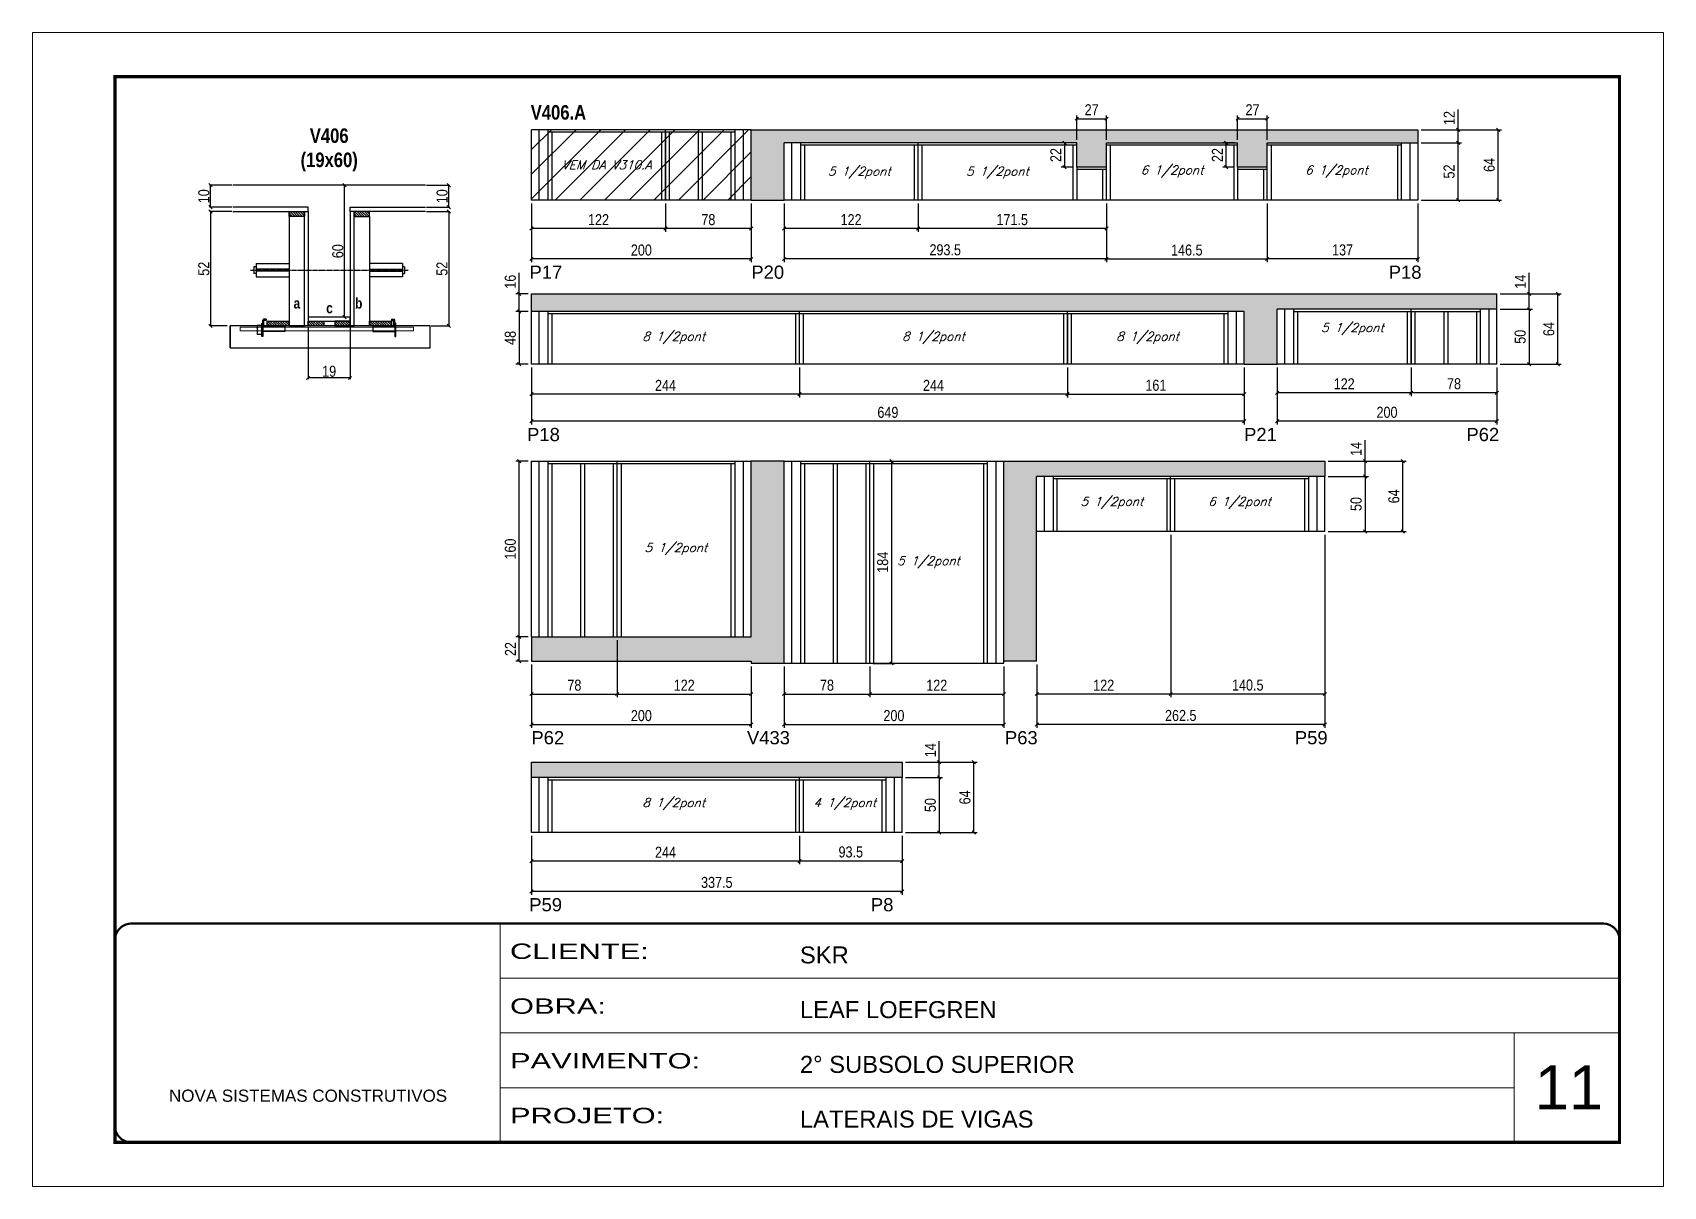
# Model space of a CAD drawing. Extents: x 3309 to 9590, y -2522 to 15424.
# Drawn here: x 6493 to 7978, y 11261 to 12311 of the extents above; entities that cross this region are included whole.
import ezdxf

# ---------------------------------------------------------------- set-up
doc = ezdxf.new("R2010")
doc.units = 0
for name, pattern in [('CONTINUO', [0]), ('DASHED', [0.75, 0.5, -0.25]), ('HIDDEN', [0.375, 0.25, -0.125])]:
    doc.linetypes.add(name, pattern=pattern)
for name, color, linetype in [('5', 5, 'Continuous'), ('barrote', 251, 'Continuous'), ('COTA', 241, 'Continuous'), ('detalhes', 4, 'Continuous'), ('NOMENCLATURA', 7, 'Continuous'), ('Painéis', 200, 'Continuous'), ('presilha', 1, 'Continuous'), ('SARR_2.2x10', 60, 'Continuous'), ('SARR_2.2x7', 40, 'Continuous'), ('SARR_3.5x7', 81, 'Continuous'), ('TENSOR', 3, 'Continuous'), ('texto', 7, 'Continuous')]:
    doc.layers.add(name, color=color, linetype=linetype)
for name, color, linetype, lineweight in [('CARIMBO', 255, 'Continuous', 9), ('CONCRETO', 251, 'Continuous', 25), ('Folhas', 255, 'Continuous', 9), ('Hachura', 251, 'Continuous', 9), ('SARRAFO DE PRESSAO', 251, 'DASHED', 9), ('SCO-___-LAJ', 2, 'Continuous', 0)]:
    doc.layers.add(name, color=color, linetype=linetype, lineweight=lineweight)
doc.styles.add('ARIAL', font='arial.ttf')
doc.styles.add('COTA TECNICA', font='techl___.ttf', dxfattribs={"height": 10})
doc.styles.add('COTA TECNICA 2X', font='techl___.ttf', dxfattribs={"height": 10})
doc.styles.add('Romans', font='romans.shx')
doc.styles.get("Standard").update_dxf_attribs({"font": 'arial.ttf'})
doc.styles.add('TECNICA', font='techb___.ttf', dxfattribs={"height": 10})
doc.styles.add('Tecnologia', font='')
doc.styles.get('Tecnologia').set_extended_font_data('Forgotten Futurist')
doc.dimstyles.new('PAINEL', dxfattribs={"dimtxt": 10, "dimasz": 3, "dimexe": 3, "dimexo": 3, "dimgap": 3, "dimtad": 1, "dimdec": 1, "dimzin": 12, "dimdsep": 46, "dimtxsty": 'COTA TECNICA', "dimblk1": 'OBLIQUE', "dimblk2": 'OBLIQUE', "dimsah": 1, "dimcen": 0.9, "dimclrd": 4, "dimclre": 4, "dimclrt": 240, "dimadec": 1, "dimazin": 3, "dimtfac": 1, "dimtdec": 1, "dimtmove": 0, "dimatfit": 3, "dimfxl": 1, "dimtolj": 1, "dimtzin": 12, "dimarcsym": 0})
doc.dimstyles.new('SECAO', dxfattribs={"dimscale": 0.333333, "dimtxt": 5, "dimasz": 9, "dimexe": 3, "dimexo": 3, "dimgap": 3, "dimtad": 1, "dimdec": 1, "dimlfac": 0.5, "dimzin": 12, "dimdsep": 46, "dimtxsty": 'COTA TECNICA 2X', "dimblk1": 'OBLIQUE', "dimblk2": 'OBLIQUE', "dimsah": 1, "dimcen": 0.9, "dimclrd": 4, "dimclre": 4, "dimclrt": 240, "dimadec": 1, "dimazin": 3, "dimtfac": 1, "dimtdec": 1, "dimtmove": 0, "dimatfit": 3, "dimfxl": 1, "dimtolj": 1, "dimtzin": 12, "dimarcsym": 0})
pattern_1 = [(135, (39979.4781, -111468.3292), (-1.122532015, -1.122532015), [])]
pattern_2 = [(50, (0, 5.69), (5.46554, -0.4781726), [0.5715, -6.2865]), (355, (0, 5.69), (-1.0573026, 5.7317054), [0.4572, -5.0292175]), (100.451445, (0.4555, 5.65), (4.4082374, 5.2535326), [0.4857003, -5.3427073]), (46.1842, (0, 7.214), (8.1323712, -1.2612698), [0.85725, -9.42975]), (96.63556, (0.678, 7.109), (7.122124, 7.4227837), [0.7285507, -8.0140682]), (351.18415, (0, 7.214), (7.122124, 7.4227837), [0.685799, -7.543792]), (21, (0.762, 6.833), (4.5484317, -3.067956), [0.5715, -6.2865]), (326, (0.762, 6.833), (1.8540609, 5.525639), [0.4572, -5.0292]), (71.451445, (1.141, 6.577), (6.4024926, 2.457683), [0.4857003, -5.3426981]), (37.5, (0, 5.6899), (0.0926581, 2.53665117), [0, -4.96824, 0, -5.1054, 0, -5.04825]), (7.5, (0, 5.69), (2.0045899, 3.00541724), [0, -2.91084, 0, -4.85394, 0, -1.92405]), (327.5, (-1.6993, 5.69), (4.06771786, -0.17186232), [0, -1.905, 0, -5.9436, 0, -7.8867]), (317.5, (-2.4613, 5.69), (4.4438754, 0.7627947), [0, -2.4765, 0, -3.94716, 0, -5.6007])]

msp = doc.modelspace()

# ---------------------------------------------------------------- texts
at = {"layer": '5', "linetype": 'Continuous'}
for s, rotation, p in [('P17', 0.00004, (6945.38, 12086.71)), ('P20', 0.00004, (7147.35, 12086.71)), ('P18', 0.00004, (7727.79, 12086.71)), ('P18', 359.99996, (6943.17, 11938.96)), ('P21', 359.99996, (7596.08, 11938.96)), ('P62', 359.99996, (7798.54, 11938.96)), ('P62', 359.99996, (6947.08, 11663.03)), ('V433', 359.99996, (7143.38, 11663.03)), ('P63', 359.99996, (7378.28, 11663.03)), ('P59', 359.99996, (7642.29, 11663.03)), ('P59', 359.99996, (6945.13, 11511.03)), ('P8', 359.99996, (7256.23, 11511.03))]:
    msp.add_text(s, height=12, rotation=rotation, dxfattribs=at).set_placement(p)
at = {"layer": 'CARIMBO', "style": 'ARIAL'}
msp.add_text('11', height=40, dxfattribs=at).set_placement((7860.73, 11330.85))
at = {"layer": 'detalhes', "style": 'TECNICA'}
for s, p in [('a', (6730.47, 12059.64)), ('c', (6760.18, 12055.31)), ('b', (6786.44, 12059.62))]:
    msp.add_text(s, height=9.6, dxfattribs=at).set_placement(p)
at = {"layer": 'NOMENCLATURA', "style": 'TECNICA'}
msp.add_text('V406.A', height=13.2, dxfattribs=at).set_placement((6946.46, 12231.53))
at = {"layer": 'NOMENCLATURA', "insert": (6762.94, 12223.54), "char_height": 13.2, "attachment_point": 2, "style": 'TECNICA'}
msp.add_mtext_dynamic_manual_height_columns('V406\\P(19x60)', width=300.2766, gutter_width=1, heights=[0], dxfattribs=at)
at = {"layer": 'texto', "color": 2, "char_height": 8, "attachment_point": 5, "style": 'Romans'}
for s, insert in [('{\\Q19;\\C256;VEM DA V310.A}', (7015.67, 12190.35)), ('{\\Q19;\\C256;5 1/2pont}', (7245.67, 12183.25)), ('{\\Q19;\\C256;5 1/2pont}', (7371.42, 12183.25)), ('{\\Q19;\\C256;6 1/2pont}', (7530.42, 12184.35)), ('{\\Q19;\\C256;6 1/2pont}', (7680.17, 12184.35)), ('{\\Q19;\\C256;5 1/2pont}', (7694.67, 12040.95)), ('{\\Q19;\\C256;8 1/2pont}', (7076.67, 12032.95)), ('{\\Q19;\\C256;8 1/2pont}', (7313.17, 12032.95)), ('{\\Q19;\\C256;8 1/2pont}', (7508.17, 12032.95)), ('{\\Q19;\\C256;5 1/2pont}', (7475.67, 11882.75)), ('{\\Q19;\\C256;6 1/2pont}', (7591.92, 11882.75)), ('{\\Q19;\\C256;5 1/2pont}', (7078.67, 11840.75)), ('{\\Q19;\\C256;5 1/2pont}', (7308.67, 11828.75)), ('{\\Q19;\\C256;8 1/2pont}', (7076.67, 11608.67)), ('{\\Q19;\\C256;4 1/2pont}', (7232.42, 11608.67))]:
    msp.add_mtext(s, dxfattribs=dict(at, insert=insert))

# ---------------------------------------------------------------- blocks, each defined once
blk = doc.blocks.new('9999999999')
at = {"color": 30, "linetype": 'CONTINUO'}
for p, q in [((98564.6, 34230.2), (98564.6, 34429.4)), ((98564.6, 34379.6), (99584, 34379.6)), ((98564.6, 34329.8), (99488, 34329.8)), ((99584, 34329.8), (99488, 34329.8)), ((99488, 34329.8), (99488, 34230.2)), ((98564.6, 34280), (99488, 34280))]:
    blk.add_line(p, q, dxfattribs=at)
at = {"color": 30, "linetype": 'CONTINUO', "const_width": 2}
blk.add_lwpolyline([(99584, 34230.2), (99584, 34414.4, 0.414214), (99569, 34429.4), (98229, 34429.4, 0.414214), (98214, 34414.4), (98214, 34245.2, 0.414214), (98229, 34230.2), (99584, 34230.2)], format="xyb", dxfattribs=at)
at = {"layer": 'Folhas'}
blk.add_lwpolyline([(98139, 34190.2), (99624, 34190.2), (99624, 35240.2), (98139, 35240.2)], close=True, dxfattribs=at)
at = {"layer": 'Folhas', "color": 30, "const_width": 3}
blk.add_lwpolyline([(98214, 34230.2), (99584, 34230.2), (99584, 35200.2), (98214, 35200.2)], close=True, dxfattribs=at)
at = {"color": 7, "linetype": 'Continuous', "ltscale": 5, "style": 'ARIAL'}
for s, height, p in [('SKR', 15.48, (98837.7, 34393.1)), ('LEAF LOEFGREN', 15.483, (98837.7, 34343.3)), ('2° SUBSOLO SUPERIOR', 15.483, (98837.7, 34293.5)), ('NOVA SISTEMAS CONSTRUTIVOS', 11.059, (98263.2, 34267.2)), ('LATERAIS DE VIGAS', 15.483, (98837.7, 34243.7))]:
    blk.add_text(s, height=height, dxfattribs=at).set_placement(p)
at = {"layer": 'Folhas', "color": 7, "style": 'Tecnologia', "width": 1.5}
for s, p in [('CLIENTE:', (98573.7, 34397.2)), ('OBRA:', (98573.7, 34347.3)), ('PAVIMENTO:', (98573.7, 34297.5)), ('PROJETO:', (98573.7, 34247.7))]:
    blk.add_text(s, height=14, dxfattribs=at).set_placement(p)
blk = doc.blocks.new('_Oblique')
at = {"color": 0, "linetype": 'ByBlock', "lineweight": -2}
blk.add_line((-0.5, -0.5), (0.5, 0.5), dxfattribs=at)
blk = doc.blocks.new('*D913')
at = {"layer": 'COTA', "color": 4, "lineweight": -2, "transparency": 16777216}
for p, q in [((6743.9, 12042.8), (6743.9, 11995.4)), ((6781.9, 12042.8), (6781.9, 11995.4)), ((6781.9, 11996.4), (6743.9, 11996.4))]:
    blk.add_line(p, q, dxfattribs=at)
at = {"layer": 'Defpoints', "color": 0, "transparency": 16777216}
for p in [(6743.9, 12043.8), (6781.9, 12043.8), (6743.9, 11996.4)]:
    blk.add_point(p, dxfattribs=at)
at = {"layer": 'COTA', "color": 4, "lineweight": -2, "transparency": 16777216, "xscale": 3, "yscale": 3, "zscale": 3, "rotation": 180}
blk.add_blockref('_Oblique', (6743.9, 11996.4), dxfattribs=at)
at = {"layer": 'COTA', "color": 4, "lineweight": -2, "transparency": 16777216, "xscale": 3, "yscale": 3, "zscale": 3}
blk.add_blockref('_Oblique', (6781.9, 11996.4), dxfattribs=at)
at = {"layer": 'COTA', "color": 240, "transparency": 16777216, "insert": (6762.9, 12002.5), "char_height": 10, "attachment_point": 5, "style": 'COTA TECNICA 2X'}
blk.add_mtext('\\A1;19', dxfattribs=at)
blk = doc.blocks.new('PRESILHA METÁLICA 1')
at = {"layer": 'presilha'}
for p, q in [((0, 13), (6, 13)), ((0, 13), (0, 0)), ((6, 0), (0, 0)), ((6, 15.5), (7.5, 15.5)), ((6, -2.5), (6, 15.5)), ((6, 13), (6, 0)), ((7.5, 10.6), (7.5, 19.9)), ((7.5, 15.5), (7.5, -2.5)), ((37.5, 4.1), (7.5, 4.1)), ((12, 21), (8.6, 21)), ((9, 11.6), (9, 18.9)), ((12, 19.5), (9.6, 19.5)), ((37.5, 11), (9.6, 11)), ((12, 21), (12, 19.5)), ((37.5, 11), (37.5, 4.1)), ((7.5, -2.5), (6, -2.5))]:
    blk.add_line(p, q, dxfattribs=at)
for centre, radius, start, end in [((8.6, 19.9), 1.14, 90, 180), ((9.6, 18.9), 0.57, 90, 180), ((9.6, 11.6), 0.57, 180, 270)]:
    blk.add_arc(centre, radius, start, end, dxfattribs=at)
blk = doc.blocks.new('PRESILHA METÁLICA 2')
at = {"layer": 'presilha'}
for p, q in [((-5.2, 23.5), (-5.2, 22)), ((-5.2, 23.5), (-1.9, 23.5)), ((-0.8, 14.6), (-0.8, 22.4)), ((-30.8, 13.5), (-30.8, 6.6)), ((-30.8, 13.5), (-2.8, 13.5)), ((-30.8, 6.6), (-0.8, 6.6)), ((-5.2, 22), (-2.8, 22)), ((-2.2, 14.1), (-2.2, 21.4)), ((0.8, 18), (-0.8, 18)), ((-0.8, 18), (-0.8, 0)), ((-0.8, 0), (0.8, 0)), ((0.8, 0), (0.8, 18))]:
    blk.add_line(p, q, dxfattribs=at)
for centre, radius, start, end in [((-1.9, 22.4), 1.14, 0, 90), ((-2.8, 21.4), 0.57, 0, 90), ((-2.8, 14.1), 0.57, 270, 0)]:
    blk.add_arc(centre, radius, start, end, dxfattribs=at)
blk = doc.blocks.new('*D914')
at = {"layer": 'COTA', "color": 4, "lineweight": -2, "transparency": 16777216}
for p, q in [((6674.2, 12147.8), (6653.9, 12147.8)), ((6654.9, 12147.8), (6654.9, 12043.8)), ((6670.1, 12043.8), (6653.9, 12043.8))]:
    blk.add_line(p, q, dxfattribs=at)
at = {"layer": 'Defpoints', "color": 0, "transparency": 16777216}
for p in [(6675.2, 12147.8), (6654.9, 12043.8), (6671.1, 12043.8)]:
    blk.add_point(p, dxfattribs=at)
at = {"layer": 'COTA', "color": 4, "lineweight": -2, "transparency": 16777216, "xscale": 3, "yscale": 3, "zscale": 3}
for p, rotation in [((6654.9, 12147.8), 90), ((6654.9, 12043.8), 270)]:
    blk.add_blockref('_Oblique', p, dxfattribs=dict(at, rotation=rotation))
at = {"layer": 'COTA', "color": 240, "transparency": 16777216, "insert": (6648.8, 12095.8), "char_height": 10, "attachment_point": 5, "rotation": 90, "style": 'COTA TECNICA 2X'}
blk.add_mtext('\\A1;52', dxfattribs=at)
blk = doc.blocks.new('*D915')
at = {"layer": 'COTA', "color": 4, "lineweight": -2, "transparency": 16777216}
for p, q in [((6851.6, 12147.8), (6872.9, 12147.8)), ((6871.9, 12147.8), (6871.9, 12043.8)), ((6855.8, 12043.8), (6872.9, 12043.8))]:
    blk.add_line(p, q, dxfattribs=at)
at = {"layer": 'Defpoints', "color": 0, "transparency": 16777216}
for p in [(6850.6, 12147.8), (6854.8, 12043.8), (6871.9, 12043.8)]:
    blk.add_point(p, dxfattribs=at)
at = {"layer": 'COTA', "color": 4, "lineweight": -2, "transparency": 16777216, "xscale": 3, "yscale": 3, "zscale": 3}
for p, rotation in [((6871.9, 12147.8), 90), ((6871.9, 12043.8), 270)]:
    blk.add_blockref('_Oblique', p, dxfattribs=dict(at, rotation=rotation))
at = {"layer": 'COTA', "color": 240, "transparency": 16777216, "insert": (6865.7, 12095.8), "char_height": 10, "attachment_point": 5, "rotation": 90, "style": 'COTA TECNICA 2X'}
blk.add_mtext('\\A1;52', dxfattribs=at)
blk = doc.blocks.new('*D916')
at = {"layer": 'COTA', "color": 4, "lineweight": -2, "transparency": 16777216}
for p, q in [((6780.9, 12171.8), (6775.9, 12171.8)), ((6776.9, 12051.8), (6776.9, 12171.8)), ((6780.9, 12051.8), (6775.9, 12051.8))]:
    blk.add_line(p, q, dxfattribs=at)
at = {"layer": 'Defpoints', "color": 0, "transparency": 16777216}
for p in [(6776.9, 12171.8), (6781.9, 12171.8), (6781.9, 12051.8)]:
    blk.add_point(p, dxfattribs=at)
at = {"layer": 'COTA', "color": 4, "lineweight": -2, "transparency": 16777216, "xscale": 3, "yscale": 3, "zscale": 3}
for p, rotation in [((6776.9, 12171.8), 90), ((6776.9, 12051.8), 270)]:
    blk.add_blockref('_Oblique', p, dxfattribs=dict(at, rotation=rotation))
at = {"layer": 'COTA', "color": 240, "transparency": 16777216, "insert": (6770.8, 12111.8), "char_height": 10, "attachment_point": 5, "rotation": 90, "style": 'COTA TECNICA 2X'}
blk.add_mtext('\\A1;60', dxfattribs=at)
blk = doc.blocks.new('*D917')
at = {"layer": 'COTA', "color": 4, "lineweight": -2, "transparency": 16777216}
for p, q in [((6851.6, 12171.8), (6872.9, 12171.8)), ((6871.9, 12151.8), (6871.9, 12171.8)), ((6851.6, 12151.8), (6872.9, 12151.8))]:
    blk.add_line(p, q, dxfattribs=at)
at = {"layer": 'Defpoints', "color": 0, "transparency": 16777216}
for p in [(6850.6, 12171.8), (6871.9, 12171.8), (6850.6, 12151.8)]:
    blk.add_point(p, dxfattribs=at)
at = {"layer": 'COTA', "color": 4, "lineweight": -2, "transparency": 16777216, "xscale": 3, "yscale": 3, "zscale": 3}
for p, rotation in [((6871.9, 12171.8), 90), ((6871.9, 12151.8), 270)]:
    blk.add_blockref('_Oblique', p, dxfattribs=dict(at, rotation=rotation))
at = {"layer": 'COTA', "color": 240, "transparency": 16777216, "insert": (6865.8, 12161.8), "char_height": 10, "attachment_point": 5, "rotation": 90, "style": 'COTA TECNICA 2X'}
blk.add_mtext('\\A1;10', dxfattribs=at)
blk = doc.blocks.new('*D918')
at = {"layer": 'COTA', "color": 4, "lineweight": -2, "transparency": 16777216}
for p, q in [((6674.2, 12171.8), (6653.9, 12171.8)), ((6654.9, 12151.8), (6654.9, 12171.8)), ((6674.2, 12151.8), (6653.9, 12151.8))]:
    blk.add_line(p, q, dxfattribs=at)
at = {"layer": 'Defpoints', "color": 0, "transparency": 16777216}
for p in [(6654.9, 12171.8), (6675.2, 12171.8), (6675.2, 12151.8)]:
    blk.add_point(p, dxfattribs=at)
at = {"layer": 'COTA', "color": 4, "lineweight": -2, "transparency": 16777216, "xscale": 3, "yscale": 3, "zscale": 3}
for p, rotation in [((6654.9, 12171.8), 90), ((6654.9, 12151.8), 270)]:
    blk.add_blockref('_Oblique', p, dxfattribs=dict(at, rotation=rotation))
at = {"layer": 'COTA', "color": 240, "transparency": 16777216, "insert": (6648.8, 12161.8), "char_height": 10, "attachment_point": 5, "rotation": 90, "style": 'COTA TECNICA 2X'}
blk.add_mtext('\\A1;10', dxfattribs=at)
blk = doc.blocks.new('*D919')
at = {"layer": 'COTA', "color": 4, "linetype": 'ByBlock', "lineweight": -2, "transparency": 16777216}
for p, q in [((7069.2, 12155.3), (7069.2, 12129.4)), ((7147.2, 12155.3), (7147.2, 12129.4)), ((7147.2, 12132.4), (7069.2, 12132.4))]:
    blk.add_line(p, q, dxfattribs=at)
at = {"layer": 'Defpoints', "color": 0, "linetype": 'ByBlock', "transparency": 16777216}
for p in [(7069.2, 12158.3), (7147.2, 12158.3), (7069.2, 12132.4)]:
    blk.add_point(p, dxfattribs=at)
at = {"layer": 'COTA', "color": 4, "linetype": 'ByBlock', "lineweight": -2, "transparency": 16777216, "xscale": 3, "yscale": 3, "zscale": 3, "rotation": 180}
blk.add_blockref('_Oblique', (7069.2, 12132.4), dxfattribs=at)
at = {"layer": 'COTA', "color": 4, "linetype": 'ByBlock', "lineweight": -2, "transparency": 16777216, "xscale": 3, "yscale": 3, "zscale": 3}
blk.add_blockref('_Oblique', (7147.2, 12132.4), dxfattribs=at)
at = {"layer": 'COTA', "color": 240, "linetype": 'ByBlock', "transparency": 16777216, "insert": (7108.2, 12140.5), "char_height": 10, "attachment_point": 5, "style": 'COTA TECNICA'}
blk.add_mtext('\\A1;78', dxfattribs=at)
blk = doc.blocks.new('*D920')
at = {"layer": 'COTA', "color": 4, "linetype": 'ByBlock', "lineweight": -2, "transparency": 16777216}
for p, q in [((6947.2, 12155.3), (6947.2, 12129.4)), ((7069.2, 12155.3), (7069.2, 12129.4)), ((7069.2, 12132.4), (6947.2, 12132.4))]:
    blk.add_line(p, q, dxfattribs=at)
at = {"layer": 'Defpoints', "color": 0, "linetype": 'ByBlock', "transparency": 16777216}
for p in [(6947.2, 12158.3), (7069.2, 12158.3), (6947.2, 12132.4)]:
    blk.add_point(p, dxfattribs=at)
at = {"layer": 'COTA', "color": 4, "linetype": 'ByBlock', "lineweight": -2, "transparency": 16777216, "xscale": 3, "yscale": 3, "zscale": 3, "rotation": 180}
blk.add_blockref('_Oblique', (6947.2, 12132.4), dxfattribs=at)
at = {"layer": 'COTA', "color": 4, "linetype": 'ByBlock', "lineweight": -2, "transparency": 16777216, "xscale": 3, "yscale": 3, "zscale": 3}
blk.add_blockref('_Oblique', (7069.2, 12132.4), dxfattribs=at)
at = {"layer": 'COTA', "color": 240, "linetype": 'ByBlock', "transparency": 16777216, "insert": (7008.2, 12140.5), "char_height": 10, "attachment_point": 5, "style": 'COTA TECNICA'}
blk.add_mtext('\\A1;122', dxfattribs=at)
blk = doc.blocks.new('*D928')
at = {"layer": 'COTA', "color": 4, "linetype": 'ByBlock', "lineweight": -2, "transparency": 16777216}
for p, q in [((6947.2, 12155.3), (6947.2, 12101.7)), ((7147.2, 12155.3), (7147.2, 12101.7)), ((7147.2, 12104.7), (6947.2, 12104.7))]:
    blk.add_line(p, q, dxfattribs=at)
at = {"layer": 'Defpoints', "color": 0, "linetype": 'ByBlock', "transparency": 16777216}
for p in [(6947.2, 12158.3), (7147.2, 12158.3), (6947.2, 12104.7)]:
    blk.add_point(p, dxfattribs=at)
at = {"layer": 'COTA', "color": 4, "linetype": 'ByBlock', "lineweight": -2, "transparency": 16777216, "xscale": 3, "yscale": 3, "zscale": 3, "rotation": 180}
blk.add_blockref('_Oblique', (6947.2, 12104.7), dxfattribs=at)
at = {"layer": 'COTA', "color": 4, "linetype": 'ByBlock', "lineweight": -2, "transparency": 16777216, "xscale": 3, "yscale": 3, "zscale": 3}
blk.add_blockref('_Oblique', (7147.2, 12104.7), dxfattribs=at)
at = {"layer": 'COTA', "color": 240, "linetype": 'ByBlock', "transparency": 16777216, "insert": (7047.2, 12112.8), "char_height": 10, "attachment_point": 5, "style": 'COTA TECNICA'}
blk.add_mtext('\\A1;200', dxfattribs=at)
blk = doc.blocks.new('*D921')
at = {"layer": 'COTA', "color": 4, "linetype": 'ByBlock', "lineweight": -2, "transparency": 16777216}
for p, q in [((7299.2, 12155.3), (7299.2, 12129.4)), ((7470.7, 12155.3), (7470.7, 12129.4)), ((7470.7, 12132.4), (7299.2, 12132.4))]:
    blk.add_line(p, q, dxfattribs=at)
at = {"layer": 'Defpoints', "color": 0, "linetype": 'ByBlock', "transparency": 16777216}
for p in [(7299.2, 12158.3), (7470.7, 12158.3), (7299.2, 12132.4)]:
    blk.add_point(p, dxfattribs=at)
at = {"layer": 'COTA', "color": 4, "linetype": 'ByBlock', "lineweight": -2, "transparency": 16777216, "xscale": 3, "yscale": 3, "zscale": 3, "rotation": 180}
blk.add_blockref('_Oblique', (7299.2, 12132.4), dxfattribs=at)
at = {"layer": 'COTA', "color": 4, "linetype": 'ByBlock', "lineweight": -2, "transparency": 16777216, "xscale": 3, "yscale": 3, "zscale": 3}
blk.add_blockref('_Oblique', (7470.7, 12132.4), dxfattribs=at)
at = {"layer": 'COTA', "color": 240, "linetype": 'ByBlock', "transparency": 16777216, "insert": (7384.9, 12140.5), "char_height": 10, "attachment_point": 5, "style": 'COTA TECNICA'}
blk.add_mtext('\\A1;171.5', dxfattribs=at)
blk = doc.blocks.new('*D922')
at = {"layer": 'COTA', "color": 4, "linetype": 'ByBlock', "lineweight": -2, "transparency": 16777216}
for p, q in [((7177.2, 12155.3), (7177.2, 12129.4)), ((7299.2, 12155.3), (7299.2, 12129.4)), ((7299.2, 12132.4), (7177.2, 12132.4))]:
    blk.add_line(p, q, dxfattribs=at)
at = {"layer": 'Defpoints', "color": 0, "linetype": 'ByBlock', "transparency": 16777216}
for p in [(7177.2, 12158.3), (7299.2, 12158.3), (7177.2, 12132.4)]:
    blk.add_point(p, dxfattribs=at)
at = {"layer": 'COTA', "color": 4, "linetype": 'ByBlock', "lineweight": -2, "transparency": 16777216, "xscale": 3, "yscale": 3, "zscale": 3, "rotation": 180}
blk.add_blockref('_Oblique', (7177.2, 12132.4), dxfattribs=at)
at = {"layer": 'COTA', "color": 4, "linetype": 'ByBlock', "lineweight": -2, "transparency": 16777216, "xscale": 3, "yscale": 3, "zscale": 3}
blk.add_blockref('_Oblique', (7299.2, 12132.4), dxfattribs=at)
at = {"layer": 'COTA', "color": 240, "linetype": 'ByBlock', "transparency": 16777216, "insert": (7238.2, 12140.5), "char_height": 10, "attachment_point": 5, "style": 'COTA TECNICA'}
blk.add_mtext('\\A1;122', dxfattribs=at)
blk = doc.blocks.new('*D929')
at = {"layer": 'COTA', "color": 4, "linetype": 'ByBlock', "lineweight": -2, "transparency": 16777216}
for p, q in [((7177.2, 12155.3), (7177.2, 12101.7)), ((7470.7, 12155.3), (7470.7, 12101.7)), ((7470.7, 12104.7), (7177.2, 12104.7))]:
    blk.add_line(p, q, dxfattribs=at)
at = {"layer": 'Defpoints', "color": 0, "linetype": 'ByBlock', "transparency": 16777216}
for p in [(7177.2, 12158.3), (7470.7, 12158.3), (7177.2, 12104.7)]:
    blk.add_point(p, dxfattribs=at)
at = {"layer": 'COTA', "color": 4, "linetype": 'ByBlock', "lineweight": -2, "transparency": 16777216, "xscale": 3, "yscale": 3, "zscale": 3, "rotation": 180}
blk.add_blockref('_Oblique', (7177.2, 12104.7), dxfattribs=at)
at = {"layer": 'COTA', "color": 4, "linetype": 'ByBlock', "lineweight": -2, "transparency": 16777216, "xscale": 3, "yscale": 3, "zscale": 3}
blk.add_blockref('_Oblique', (7470.7, 12104.7), dxfattribs=at)
at = {"layer": 'COTA', "color": 240, "linetype": 'ByBlock', "transparency": 16777216, "insert": (7323.9, 12113), "char_height": 10, "attachment_point": 5, "style": 'COTA TECNICA'}
blk.add_mtext('\\A1;293.5', dxfattribs=at)
blk = doc.blocks.new('*D930')
at = {"layer": 'COTA', "color": 4, "lineweight": -2, "transparency": 16777216}
for p, q in [((7470.7, 12155.3), (7470.7, 12101.7)), ((7617.2, 12155.3), (7617.2, 12101.7)), ((7470.7, 12104.7), (7617.2, 12104.7))]:
    blk.add_line(p, q, dxfattribs=at)
at = {"layer": 'Defpoints', "color": 0, "transparency": 16777216}
for p in [(7470.7, 12158.3), (7617.2, 12158.3), (7617.2, 12104.7)]:
    blk.add_point(p, dxfattribs=at)
at = {"layer": 'COTA', "color": 4, "lineweight": -2, "transparency": 16777216, "xscale": 3, "yscale": 3, "zscale": 3, "rotation": 180}
blk.add_blockref('_Oblique', (7470.7, 12104.7), dxfattribs=at)
at = {"layer": 'COTA', "color": 4, "lineweight": -2, "transparency": 16777216, "xscale": 3, "yscale": 3, "zscale": 3}
blk.add_blockref('_Oblique', (7617.2, 12104.7), dxfattribs=at)
at = {"layer": 'COTA', "color": 240, "transparency": 16777216, "insert": (7543.9, 12112.8), "char_height": 10, "attachment_point": 5, "style": 'COTA TECNICA'}
blk.add_mtext('\\A1;146.5', dxfattribs=at)
blk = doc.blocks.new('*D931')
at = {"layer": 'COTA', "color": 4, "lineweight": -2, "transparency": 16777216}
for p, q in [((7440.7, 12210.3), (7429.6, 12210.3)), ((7432.6, 12210.3), (7432.6, 12188.3)), ((7440.7, 12188.3), (7429.6, 12188.3))]:
    blk.add_line(p, q, dxfattribs=at)
at = {"layer": 'Defpoints', "color": 0, "transparency": 16777216}
for p in [(7443.7, 12210.3), (7432.6, 12188.3), (7443.7, 12188.3)]:
    blk.add_point(p, dxfattribs=at)
at = {"layer": 'COTA', "color": 4, "lineweight": -2, "transparency": 16777216, "xscale": 3, "yscale": 3, "zscale": 3}
for p, rotation in [((7432.6, 12210.3), 90), ((7432.6, 12188.3), 270)]:
    blk.add_blockref('_Oblique', p, dxfattribs=dict(at, rotation=rotation))
at = {"layer": 'COTA', "color": 240, "transparency": 16777216, "insert": (7424.6, 12199.3), "char_height": 10, "attachment_point": 5, "rotation": 90, "style": 'COTA TECNICA'}
blk.add_mtext('\\A1;22', dxfattribs=at)
blk = doc.blocks.new('*D932')
at = {"layer": 'COTA', "color": 4, "lineweight": -2, "transparency": 16777216}
for p, q in [((7443.7, 12213.3), (7443.7, 12235.4)), ((7443.7, 12232.4), (7470.7, 12232.4)), ((7470.7, 12213.3), (7470.7, 12235.4))]:
    blk.add_line(p, q, dxfattribs=at)
at = {"layer": 'Defpoints', "color": 0, "transparency": 16777216}
for p in [(7470.7, 12232.4), (7443.7, 12210.3), (7470.7, 12210.3)]:
    blk.add_point(p, dxfattribs=at)
at = {"layer": 'COTA', "color": 4, "lineweight": -2, "transparency": 16777216, "xscale": 3, "yscale": 3, "zscale": 3, "rotation": 180}
blk.add_blockref('_Oblique', (7443.7, 12232.4), dxfattribs=at)
at = {"layer": 'COTA', "color": 4, "lineweight": -2, "transparency": 16777216, "xscale": 3, "yscale": 3, "zscale": 3}
blk.add_blockref('_Oblique', (7470.7, 12232.4), dxfattribs=at)
at = {"layer": 'COTA', "color": 240, "transparency": 16777216, "insert": (7457.2, 12240.5), "char_height": 10, "attachment_point": 5, "style": 'COTA TECNICA'}
blk.add_mtext('\\A1;27', dxfattribs=at)
blk = doc.blocks.new('*D933')
at = {"layer": 'COTA', "color": 4, "lineweight": -2, "transparency": 16777216}
for p, q in [((7590.2, 12213.3), (7590.2, 12235.4)), ((7590.2, 12232.4), (7617.2, 12232.4)), ((7617.2, 12213.3), (7617.2, 12235.4))]:
    blk.add_line(p, q, dxfattribs=at)
at = {"layer": 'Defpoints', "color": 0, "transparency": 16777216}
for p in [(7617.2, 12232.4), (7590.2, 12210.3), (7617.2, 12210.3)]:
    blk.add_point(p, dxfattribs=at)
at = {"layer": 'COTA', "color": 4, "lineweight": -2, "transparency": 16777216, "xscale": 3, "yscale": 3, "zscale": 3, "rotation": 180}
blk.add_blockref('_Oblique', (7590.2, 12232.4), dxfattribs=at)
at = {"layer": 'COTA', "color": 4, "lineweight": -2, "transparency": 16777216, "xscale": 3, "yscale": 3, "zscale": 3}
blk.add_blockref('_Oblique', (7617.2, 12232.4), dxfattribs=at)
at = {"layer": 'COTA', "color": 240, "transparency": 16777216, "insert": (7603.7, 12240.5), "char_height": 10, "attachment_point": 5, "style": 'COTA TECNICA'}
blk.add_mtext('\\A1;27', dxfattribs=at)
blk = doc.blocks.new('*D923')
at = {"layer": 'COTA', "color": 4, "lineweight": -2, "transparency": 16777216}
for p, q in [((7757.2, 12210.3), (7793.9, 12210.3)), ((7790.9, 12158.3), (7790.9, 12210.3)), ((7757.2, 12158.3), (7793.9, 12158.3))]:
    blk.add_line(p, q, dxfattribs=at)
at = {"layer": 'Defpoints', "color": 0, "transparency": 16777216}
for p in [(7754.2, 12210.3), (7790.9, 12210.3), (7754.2, 12158.3)]:
    blk.add_point(p, dxfattribs=at)
at = {"layer": 'COTA', "color": 4, "lineweight": -2, "transparency": 16777216, "xscale": 3, "yscale": 3, "zscale": 3}
for p, rotation in [((7790.9, 12210.3), 90), ((7790.9, 12158.3), 270)]:
    blk.add_blockref('_Oblique', p, dxfattribs=dict(at, rotation=rotation))
at = {"layer": 'COTA', "color": 240, "transparency": 16777216, "insert": (7782.8, 12184.3), "char_height": 10, "attachment_point": 5, "rotation": 90, "style": 'COTA TECNICA'}
blk.add_mtext('\\A1;52', dxfattribs=at)
blk = doc.blocks.new('*D924')
at = {"layer": 'COTA', "color": 4, "lineweight": -2, "transparency": 16777216}
for p, q in [((7790.9, 12222.3), (7790.9, 12240.7)), ((7757.2, 12222.3), (7793.9, 12222.3)), ((7790.9, 12210.3), (7790.9, 12222.3)), ((7757.2, 12210.3), (7793.9, 12210.3))]:
    blk.add_line(p, q, dxfattribs=at)
at = {"layer": 'Defpoints', "color": 0, "transparency": 16777216}
for p in [(7754.2, 12222.3), (7790.9, 12222.3), (7754.2, 12210.3)]:
    blk.add_point(p, dxfattribs=at)
at = {"layer": 'COTA', "color": 4, "lineweight": -2, "transparency": 16777216, "xscale": 3, "yscale": 3, "zscale": 3}
for p, rotation in [((7790.9, 12222.3), 90), ((7790.9, 12210.3), 270)]:
    blk.add_blockref('_Oblique', p, dxfattribs=dict(at, rotation=rotation))
at = {"layer": 'COTA', "color": 240, "transparency": 16777216, "insert": (7782.9, 12233), "char_height": 10, "attachment_point": 5, "rotation": 90, "style": 'COTA TECNICA'}
blk.add_mtext('\\A1;12', dxfattribs=at)
blk = doc.blocks.new('*D925')
at = {"layer": 'COTA', "color": 4, "lineweight": -2, "transparency": 16777216}
for p, q in [((7757.2, 12222.3), (7830.4, 12222.3)), ((7827.4, 12158.3), (7827.4, 12222.3)), ((7757.2, 12158.3), (7830.4, 12158.3))]:
    blk.add_line(p, q, dxfattribs=at)
at = {"layer": 'Defpoints', "color": 0, "transparency": 16777216}
for p in [(7754.2, 12222.3), (7827.4, 12222.3), (7754.2, 12158.3)]:
    blk.add_point(p, dxfattribs=at)
at = {"layer": 'COTA', "color": 4, "lineweight": -2, "transparency": 16777216, "xscale": 3, "yscale": 3, "zscale": 3}
for p, rotation in [((7827.4, 12222.3), 90), ((7827.4, 12158.3), 270)]:
    blk.add_blockref('_Oblique', p, dxfattribs=dict(at, rotation=rotation))
at = {"layer": 'COTA', "color": 240, "transparency": 16777216, "insert": (7819.3, 12190.3), "char_height": 10, "attachment_point": 5, "rotation": 90, "style": 'COTA TECNICA'}
blk.add_mtext('\\A1;64', dxfattribs=at)
blk = doc.blocks.new('*D934')
at = {"layer": 'COTA', "color": 4, "lineweight": -2, "transparency": 16777216}
for p, q in [((7617.2, 12155.3), (7617.2, 12101.7)), ((7754.2, 12155.3), (7754.2, 12101.7)), ((7754.2, 12104.7), (7617.2, 12104.7))]:
    blk.add_line(p, q, dxfattribs=at)
at = {"layer": 'Defpoints', "color": 0, "transparency": 16777216}
for p in [(7617.2, 12158.3), (7754.2, 12158.3), (7617.2, 12104.7)]:
    blk.add_point(p, dxfattribs=at)
at = {"layer": 'COTA', "color": 4, "lineweight": -2, "transparency": 16777216, "xscale": 3, "yscale": 3, "zscale": 3, "rotation": 180}
blk.add_blockref('_Oblique', (7617.2, 12104.7), dxfattribs=at)
at = {"layer": 'COTA', "color": 4, "lineweight": -2, "transparency": 16777216, "xscale": 3, "yscale": 3, "zscale": 3}
blk.add_blockref('_Oblique', (7754.2, 12104.7), dxfattribs=at)
at = {"layer": 'COTA', "color": 240, "transparency": 16777216, "insert": (7685.7, 12112.9), "char_height": 10, "attachment_point": 5, "style": 'COTA TECNICA'}
blk.add_mtext('\\A1;137', dxfattribs=at)
blk = doc.blocks.new('*D926')
at = {"layer": 'COTA', "color": 4, "linetype": 'ByBlock', "lineweight": -2, "transparency": 16777216}
for p, q in [((7191.2, 12005.9), (7191.2, 11978.6)), ((7435.2, 12005.9), (7435.2, 11978.6)), ((7435.2, 11981.6), (7191.2, 11981.6))]:
    blk.add_line(p, q, dxfattribs=at)
at = {"layer": 'Defpoints', "color": 0, "linetype": 'ByBlock', "transparency": 16777216}
for p in [(7191.2, 12008.9), (7435.2, 12008.9), (7191.2, 11981.6)]:
    blk.add_point(p, dxfattribs=at)
at = {"layer": 'COTA', "color": 4, "linetype": 'ByBlock', "lineweight": -2, "transparency": 16777216, "xscale": 3, "yscale": 3, "zscale": 3, "rotation": 180}
blk.add_blockref('_Oblique', (7191.2, 11981.6), dxfattribs=at)
at = {"layer": 'COTA', "color": 4, "linetype": 'ByBlock', "lineweight": -2, "transparency": 16777216, "xscale": 3, "yscale": 3, "zscale": 3}
blk.add_blockref('_Oblique', (7435.2, 11981.6), dxfattribs=at)
at = {"layer": 'COTA', "color": 240, "linetype": 'ByBlock', "transparency": 16777216, "insert": (7313.2, 11989.7), "char_height": 10, "attachment_point": 5, "style": 'COTA TECNICA'}
blk.add_mtext('\\A1;244', dxfattribs=at)
blk = doc.blocks.new('*D927')
at = {"layer": 'COTA', "color": 4, "linetype": 'ByBlock', "lineweight": -2, "transparency": 16777216}
for p, q in [((6947.2, 12005.9), (6947.2, 11978.6)), ((7191.2, 12005.9), (7191.2, 11978.6)), ((7191.2, 11981.6), (6947.2, 11981.6))]:
    blk.add_line(p, q, dxfattribs=at)
at = {"layer": 'Defpoints', "color": 0, "linetype": 'ByBlock', "transparency": 16777216}
for p in [(6947.2, 12008.9), (7191.2, 12008.9), (6947.2, 11981.6)]:
    blk.add_point(p, dxfattribs=at)
at = {"layer": 'COTA', "color": 4, "linetype": 'ByBlock', "lineweight": -2, "transparency": 16777216, "xscale": 3, "yscale": 3, "zscale": 3, "rotation": 180}
blk.add_blockref('_Oblique', (6947.2, 11981.6), dxfattribs=at)
at = {"layer": 'COTA', "color": 4, "linetype": 'ByBlock', "lineweight": -2, "transparency": 16777216, "xscale": 3, "yscale": 3, "zscale": 3}
blk.add_blockref('_Oblique', (7191.2, 11981.6), dxfattribs=at)
at = {"layer": 'COTA', "color": 240, "linetype": 'ByBlock', "transparency": 16777216, "insert": (7069.2, 11989.7), "char_height": 10, "attachment_point": 5, "style": 'COTA TECNICA'}
blk.add_mtext('\\A1;244', dxfattribs=at)
blk = doc.blocks.new('*D935')
at = {"layer": 'COTA', "color": 4, "linetype": 'ByBlock', "lineweight": -2, "transparency": 16777216}
for p, q in [((6947.2, 12005.9), (6947.2, 11954)), ((7596.2, 12005.9), (7596.2, 11954)), ((7596.2, 11957), (6947.2, 11957))]:
    blk.add_line(p, q, dxfattribs=at)
at = {"layer": 'Defpoints', "color": 0, "linetype": 'ByBlock', "transparency": 16777216}
for p in [(6947.2, 12008.9), (7596.2, 12008.9), (6947.2, 11957)]:
    blk.add_point(p, dxfattribs=at)
at = {"layer": 'COTA', "color": 4, "linetype": 'ByBlock', "lineweight": -2, "transparency": 16777216, "xscale": 3, "yscale": 3, "zscale": 3, "rotation": 180}
blk.add_blockref('_Oblique', (6947.2, 11957), dxfattribs=at)
at = {"layer": 'COTA', "color": 4, "linetype": 'ByBlock', "lineweight": -2, "transparency": 16777216, "xscale": 3, "yscale": 3, "zscale": 3}
blk.add_blockref('_Oblique', (7596.2, 11957), dxfattribs=at)
at = {"layer": 'COTA', "color": 240, "linetype": 'ByBlock', "transparency": 16777216, "insert": (7271.7, 11965.1), "char_height": 10, "attachment_point": 5, "style": 'COTA TECNICA'}
blk.add_mtext('\\A1;649', dxfattribs=at)
blk = doc.blocks.new('*D936')
at = {"layer": 'COTA', "color": 4, "lineweight": -2, "transparency": 16777216}
for p, q in [((7435.2, 12005.9), (7435.2, 11978.6)), ((7596.2, 12005.9), (7596.2, 11978.6)), ((7435.2, 11981.6), (7596.2, 11981.6))]:
    blk.add_line(p, q, dxfattribs=at)
at = {"layer": 'Defpoints', "color": 0, "transparency": 16777216}
for p in [(7435.2, 12008.9), (7596.2, 12008.9), (7596.2, 11981.6)]:
    blk.add_point(p, dxfattribs=at)
at = {"layer": 'COTA', "color": 4, "lineweight": -2, "transparency": 16777216, "xscale": 3, "yscale": 3, "zscale": 3, "rotation": 180}
blk.add_blockref('_Oblique', (7435.2, 11981.6), dxfattribs=at)
at = {"layer": 'COTA', "color": 4, "lineweight": -2, "transparency": 16777216, "xscale": 3, "yscale": 3, "zscale": 3}
blk.add_blockref('_Oblique', (7596.2, 11981.6), dxfattribs=at)
at = {"layer": 'COTA', "color": 240, "transparency": 16777216, "insert": (7515.7, 11989.7), "char_height": 10, "attachment_point": 5, "style": 'COTA TECNICA'}
blk.add_mtext('\\A1;161', dxfattribs=at)
blk = doc.blocks.new('*D937')
at = {"layer": 'COTA', "color": 4, "lineweight": -2, "transparency": 16777216}
for p, q in [((7587.2, 12210.3), (7576.7, 12210.3)), ((7579.7, 12188.3), (7579.7, 12210.3)), ((7587.2, 12188.3), (7576.7, 12188.3))]:
    blk.add_line(p, q, dxfattribs=at)
at = {"layer": 'Defpoints', "color": 0, "transparency": 16777216}
for p in [(7579.7, 12210.3), (7590.2, 12210.3), (7590.2, 12188.3)]:
    blk.add_point(p, dxfattribs=at)
at = {"layer": 'COTA', "color": 4, "lineweight": -2, "transparency": 16777216, "xscale": 3, "yscale": 3, "zscale": 3}
for p, rotation in [((7579.7, 12210.3), 90), ((7579.7, 12188.3), 270)]:
    blk.add_blockref('_Oblique', p, dxfattribs=dict(at, rotation=rotation))
at = {"layer": 'COTA', "color": 240, "transparency": 16777216, "insert": (7571.7, 12199.3), "char_height": 10, "attachment_point": 5, "rotation": 90, "style": 'COTA TECNICA'}
blk.add_mtext('\\A1;22', dxfattribs=at)
blk = doc.blocks.new('*D948')
at = {"layer": 'COTA', "color": 4, "linetype": 'ByBlock', "lineweight": -2, "transparency": 16777216}
for p, q in [((7748.2, 12005.9), (7748.2, 11980)), ((7826.2, 12005.9), (7826.2, 11980)), ((7826.2, 11983), (7748.2, 11983))]:
    blk.add_line(p, q, dxfattribs=at)
at = {"layer": 'Defpoints', "color": 0, "linetype": 'ByBlock', "transparency": 16777216}
for p in [(7748.2, 12008.9), (7826.2, 12008.9), (7748.2, 11983)]:
    blk.add_point(p, dxfattribs=at)
at = {"layer": 'COTA', "color": 4, "linetype": 'ByBlock', "lineweight": -2, "transparency": 16777216, "xscale": 3, "yscale": 3, "zscale": 3, "rotation": 180}
blk.add_blockref('_Oblique', (7748.2, 11983), dxfattribs=at)
at = {"layer": 'COTA', "color": 4, "linetype": 'ByBlock', "lineweight": -2, "transparency": 16777216, "xscale": 3, "yscale": 3, "zscale": 3}
blk.add_blockref('_Oblique', (7826.2, 11983), dxfattribs=at)
at = {"layer": 'COTA', "color": 240, "linetype": 'ByBlock', "transparency": 16777216, "insert": (7787.2, 11991.1), "char_height": 10, "attachment_point": 5, "style": 'COTA TECNICA'}
blk.add_mtext('\\A1;78', dxfattribs=at)
blk = doc.blocks.new('*D949')
at = {"layer": 'COTA', "color": 4, "linetype": 'ByBlock', "lineweight": -2, "transparency": 16777216}
for p, q in [((7626.2, 12005.9), (7626.2, 11980)), ((7748.2, 12005.9), (7748.2, 11980)), ((7748.2, 11983), (7626.2, 11983))]:
    blk.add_line(p, q, dxfattribs=at)
at = {"layer": 'Defpoints', "color": 0, "linetype": 'ByBlock', "transparency": 16777216}
for p in [(7626.2, 12008.9), (7748.2, 12008.9), (7626.2, 11983)]:
    blk.add_point(p, dxfattribs=at)
at = {"layer": 'COTA', "color": 4, "linetype": 'ByBlock', "lineweight": -2, "transparency": 16777216, "xscale": 3, "yscale": 3, "zscale": 3, "rotation": 180}
blk.add_blockref('_Oblique', (7626.2, 11983), dxfattribs=at)
at = {"layer": 'COTA', "color": 4, "linetype": 'ByBlock', "lineweight": -2, "transparency": 16777216, "xscale": 3, "yscale": 3, "zscale": 3}
blk.add_blockref('_Oblique', (7748.2, 11983), dxfattribs=at)
at = {"layer": 'COTA', "color": 240, "linetype": 'ByBlock', "transparency": 16777216, "insert": (7687.2, 11991.1), "char_height": 10, "attachment_point": 5, "style": 'COTA TECNICA'}
blk.add_mtext('\\A1;122', dxfattribs=at)
blk = doc.blocks.new('*D950')
at = {"layer": 'COTA', "color": 4, "linetype": 'ByBlock', "lineweight": -2, "transparency": 16777216}
for p, q in [((7626.2, 12005.9), (7626.2, 11954)), ((7826.2, 12005.9), (7826.2, 11954)), ((7826.2, 11957), (7626.2, 11957))]:
    blk.add_line(p, q, dxfattribs=at)
at = {"layer": 'Defpoints', "color": 0, "linetype": 'ByBlock', "transparency": 16777216}
for p in [(7626.2, 12008.9), (7826.2, 12008.9), (7626.2, 11957)]:
    blk.add_point(p, dxfattribs=at)
at = {"layer": 'COTA', "color": 4, "linetype": 'ByBlock', "lineweight": -2, "transparency": 16777216, "xscale": 3, "yscale": 3, "zscale": 3, "rotation": 180}
blk.add_blockref('_Oblique', (7626.2, 11957), dxfattribs=at)
at = {"layer": 'COTA', "color": 4, "linetype": 'ByBlock', "lineweight": -2, "transparency": 16777216, "xscale": 3, "yscale": 3, "zscale": 3}
blk.add_blockref('_Oblique', (7826.2, 11957), dxfattribs=at)
at = {"layer": 'COTA', "color": 240, "linetype": 'ByBlock', "transparency": 16777216, "insert": (7726.2, 11965.1), "char_height": 10, "attachment_point": 5, "style": 'COTA TECNICA'}
blk.add_mtext('\\A1;200', dxfattribs=at)
blk = doc.blocks.new('*D951')
at = {"layer": 'COTA', "color": 4, "lineweight": -2, "transparency": 16777216}
for p, q in [((7829.2, 12058.9), (7858.6, 12058.9)), ((7855.6, 12058.9), (7855.6, 12008.9)), ((7829.2, 12008.9), (7858.6, 12008.9))]:
    blk.add_line(p, q, dxfattribs=at)
at = {"layer": 'Defpoints', "color": 0, "transparency": 16777216}
for p in [(7826.2, 12058.9), (7826.2, 12008.9), (7855.6, 12008.9)]:
    blk.add_point(p, dxfattribs=at)
at = {"layer": 'COTA', "color": 4, "lineweight": -2, "transparency": 16777216, "xscale": 3, "yscale": 3, "zscale": 3}
for p, rotation in [((7855.6, 12058.9), 90), ((7855.6, 12008.9), 270)]:
    blk.add_blockref('_Oblique', p, dxfattribs=dict(at, rotation=rotation))
at = {"layer": 'COTA', "color": 240, "transparency": 16777216, "insert": (7847.5, 12033.9), "char_height": 10, "attachment_point": 5, "rotation": 90, "style": 'COTA TECNICA'}
blk.add_mtext('\\A1;50', dxfattribs=at)
blk = doc.blocks.new('*D952')
at = {"layer": 'COTA', "color": 4, "lineweight": -2, "transparency": 16777216}
for p, q in [((7855.6, 12072.9), (7855.6, 12092.1)), ((7829.2, 12072.9), (7858.6, 12072.9)), ((7829.2, 12058.9), (7858.6, 12058.9)), ((7855.6, 12058.9), (7855.6, 12072.9))]:
    blk.add_line(p, q, dxfattribs=at)
at = {"layer": 'Defpoints', "color": 0, "transparency": 16777216}
for p in [(7826.2, 12072.9), (7826.2, 12058.9), (7855.6, 12072.9)]:
    blk.add_point(p, dxfattribs=at)
at = {"layer": 'COTA', "color": 4, "lineweight": -2, "transparency": 16777216, "xscale": 3, "yscale": 3, "zscale": 3}
for p, rotation in [((7855.6, 12072.9), 90), ((7855.6, 12058.9), 270)]:
    blk.add_blockref('_Oblique', p, dxfattribs=dict(at, rotation=rotation))
at = {"layer": 'COTA', "color": 240, "transparency": 16777216, "insert": (7847.6, 12084), "char_height": 10, "attachment_point": 5, "rotation": 90, "style": 'COTA TECNICA'}
blk.add_mtext('\\A1;14', dxfattribs=at)
blk = doc.blocks.new('*D953')
at = {"layer": 'COTA', "color": 4, "lineweight": -2, "transparency": 16777216}
for p, q in [((7829.2, 12072.9), (7884.7, 12072.9)), ((7881.7, 12008.9), (7881.7, 12072.9)), ((7829.2, 12008.9), (7884.7, 12008.9))]:
    blk.add_line(p, q, dxfattribs=at)
at = {"layer": 'Defpoints', "color": 0, "transparency": 16777216}
for p in [(7826.2, 12072.9), (7881.7, 12072.9), (7826.2, 12008.9)]:
    blk.add_point(p, dxfattribs=at)
at = {"layer": 'COTA', "color": 4, "lineweight": -2, "transparency": 16777216, "xscale": 3, "yscale": 3, "zscale": 3}
for p, rotation in [((7881.7, 12072.9), 90), ((7881.7, 12008.9), 270)]:
    blk.add_blockref('_Oblique', p, dxfattribs=dict(at, rotation=rotation))
at = {"layer": 'COTA', "color": 240, "transparency": 16777216, "insert": (7873.6, 12040.9), "char_height": 10, "attachment_point": 5, "rotation": 90, "style": 'COTA TECNICA'}
blk.add_mtext('\\A1;64', dxfattribs=at)
blk = doc.blocks.new('*D954')
at = {"layer": 'COTA', "color": 4, "lineweight": -2, "transparency": 16777216}
for p, q in [((6944.2, 12056.9), (6933, 12056.9)), ((6936, 12056.9), (6936, 12008.9)), ((6944.2, 12008.9), (6933, 12008.9))]:
    blk.add_line(p, q, dxfattribs=at)
at = {"layer": 'Defpoints', "color": 0, "transparency": 16777216}
for p in [(6947.2, 12056.9), (6936, 12008.9), (6947.2, 12008.9)]:
    blk.add_point(p, dxfattribs=at)
at = {"layer": 'COTA', "color": 4, "lineweight": -2, "transparency": 16777216, "xscale": 3, "yscale": 3, "zscale": 3}
for p, rotation in [((6936, 12056.9), 90), ((6936, 12008.9), 270)]:
    blk.add_blockref('_Oblique', p, dxfattribs=dict(at, rotation=rotation))
at = {"layer": 'COTA', "color": 240, "transparency": 16777216, "insert": (6927.9, 12032.9), "char_height": 10, "attachment_point": 5, "rotation": 90, "style": 'COTA TECNICA'}
blk.add_mtext('\\A1;48', dxfattribs=at)
blk = doc.blocks.new('*D955')
at = {"layer": 'COTA', "color": 4, "lineweight": -2, "transparency": 16777216}
for p, q in [((6936, 12072.9), (6936, 12092)), ((6944.2, 12072.9), (6933, 12072.9)), ((6936, 12056.9), (6936, 12072.9)), ((6944.2, 12056.9), (6933, 12056.9))]:
    blk.add_line(p, q, dxfattribs=at)
at = {"layer": 'Defpoints', "color": 0, "transparency": 16777216}
for p in [(6936, 12072.9), (6947.2, 12072.9), (6947.2, 12056.9)]:
    blk.add_point(p, dxfattribs=at)
at = {"layer": 'COTA', "color": 4, "lineweight": -2, "transparency": 16777216, "xscale": 3, "yscale": 3, "zscale": 3}
for p, rotation in [((6936, 12072.9), 90), ((6936, 12056.9), 270)]:
    blk.add_blockref('_Oblique', p, dxfattribs=dict(at, rotation=rotation))
at = {"layer": 'COTA', "color": 240, "transparency": 16777216, "insert": (6927.9, 12084), "char_height": 10, "attachment_point": 5, "rotation": 90, "style": 'COTA TECNICA'}
blk.add_mtext('\\A1;16', dxfattribs=at)
blk = doc.blocks.new('*D956')
at = {"layer": 'COTA', "color": 4, "linetype": 'ByBlock', "lineweight": -2, "transparency": 16777216}
for p, q in [((7177.2, 11733.7), (7177.2, 11705.8)), ((7255.2, 11733.7), (7255.2, 11705.8)), ((7177.2, 11708.8), (7255.2, 11708.8))]:
    blk.add_line(p, q, dxfattribs=at)
at = {"layer": 'Defpoints', "color": 0, "linetype": 'ByBlock', "transparency": 16777216}
for p in [(7177.2, 11736.7), (7255.2, 11736.7), (7255.2, 11708.8)]:
    blk.add_point(p, dxfattribs=at)
at = {"layer": 'COTA', "color": 4, "linetype": 'ByBlock', "lineweight": -2, "transparency": 16777216, "xscale": 3, "yscale": 3, "zscale": 3, "rotation": 180}
blk.add_blockref('_Oblique', (7177.2, 11708.8), dxfattribs=at)
at = {"layer": 'COTA', "color": 4, "linetype": 'ByBlock', "lineweight": -2, "transparency": 16777216, "xscale": 3, "yscale": 3, "zscale": 3}
blk.add_blockref('_Oblique', (7255.2, 11708.8), dxfattribs=at)
at = {"layer": 'COTA', "color": 240, "linetype": 'ByBlock', "transparency": 16777216, "insert": (7216.2, 11716.8), "char_height": 10, "attachment_point": 5, "style": 'COTA TECNICA'}
blk.add_mtext('\\A1;78', dxfattribs=at)
blk = doc.blocks.new('*D957')
at = {"layer": 'COTA', "color": 4, "linetype": 'ByBlock', "lineweight": -2, "transparency": 16777216}
for p, q in [((7255.2, 11733.7), (7255.2, 11705.8)), ((7377.2, 11733.7), (7377.2, 11705.8)), ((7255.2, 11708.8), (7377.2, 11708.8))]:
    blk.add_line(p, q, dxfattribs=at)
at = {"layer": 'Defpoints', "color": 0, "linetype": 'ByBlock', "transparency": 16777216}
for p in [(7255.2, 11736.7), (7377.2, 11736.7), (7377.2, 11708.8)]:
    blk.add_point(p, dxfattribs=at)
at = {"layer": 'COTA', "color": 4, "linetype": 'ByBlock', "lineweight": -2, "transparency": 16777216, "xscale": 3, "yscale": 3, "zscale": 3, "rotation": 180}
blk.add_blockref('_Oblique', (7255.2, 11708.8), dxfattribs=at)
at = {"layer": 'COTA', "color": 4, "linetype": 'ByBlock', "lineweight": -2, "transparency": 16777216, "xscale": 3, "yscale": 3, "zscale": 3}
blk.add_blockref('_Oblique', (7377.2, 11708.8), dxfattribs=at)
at = {"layer": 'COTA', "color": 240, "linetype": 'ByBlock', "transparency": 16777216, "insert": (7316.2, 11716.8), "char_height": 10, "attachment_point": 5, "style": 'COTA TECNICA'}
blk.add_mtext('\\A1;122', dxfattribs=at)
blk = doc.blocks.new('*D960')
at = {"layer": 'COTA', "color": 4, "linetype": 'ByBlock', "lineweight": -2, "transparency": 16777216}
for p, q in [((7177.2, 11733.7), (7177.2, 11678)), ((7377.2, 11733.7), (7377.2, 11678)), ((7177.2, 11681), (7377.2, 11681))]:
    blk.add_line(p, q, dxfattribs=at)
at = {"layer": 'Defpoints', "color": 0, "linetype": 'ByBlock', "transparency": 16777216}
for p in [(7177.2, 11736.7), (7377.2, 11736.7), (7377.2, 11681)]:
    blk.add_point(p, dxfattribs=at)
at = {"layer": 'COTA', "color": 4, "linetype": 'ByBlock', "lineweight": -2, "transparency": 16777216, "xscale": 3, "yscale": 3, "zscale": 3, "rotation": 180}
blk.add_blockref('_Oblique', (7177.2, 11681), dxfattribs=at)
at = {"layer": 'COTA', "color": 4, "linetype": 'ByBlock', "lineweight": -2, "transparency": 16777216, "xscale": 3, "yscale": 3, "zscale": 3}
blk.add_blockref('_Oblique', (7377.2, 11681), dxfattribs=at)
at = {"layer": 'COTA', "color": 240, "linetype": 'ByBlock', "transparency": 16777216, "insert": (7277.2, 11689.1), "char_height": 10, "attachment_point": 5, "style": 'COTA TECNICA'}
blk.add_mtext('\\A1;200', dxfattribs=at)
blk = doc.blocks.new('*D958')
at = {"layer": 'COTA', "color": 4, "linetype": 'ByBlock', "lineweight": -2, "transparency": 16777216}
for p, q in [((7025.2, 11757.7), (7025.2, 11705.8)), ((6947.2, 11735.7), (6947.2, 11705.8)), ((6947.2, 11708.8), (7025.2, 11708.8))]:
    blk.add_line(p, q, dxfattribs=at)
at = {"layer": 'Defpoints', "color": 0, "linetype": 'ByBlock', "transparency": 16777216}
for p in [(7025.2, 11760.7), (6947.2, 11738.7), (7025.2, 11708.8)]:
    blk.add_point(p, dxfattribs=at)
at = {"layer": 'COTA', "color": 4, "linetype": 'ByBlock', "lineweight": -2, "transparency": 16777216, "xscale": 3, "yscale": 3, "zscale": 3, "rotation": 180}
blk.add_blockref('_Oblique', (6947.2, 11708.8), dxfattribs=at)
at = {"layer": 'COTA', "color": 4, "linetype": 'ByBlock', "lineweight": -2, "transparency": 16777216, "xscale": 3, "yscale": 3, "zscale": 3}
blk.add_blockref('_Oblique', (7025.2, 11708.8), dxfattribs=at)
at = {"layer": 'COTA', "color": 240, "linetype": 'ByBlock', "transparency": 16777216, "insert": (6986.2, 11716.8), "char_height": 10, "attachment_point": 5, "style": 'COTA TECNICA'}
blk.add_mtext('\\A1;78', dxfattribs=at)
blk = doc.blocks.new('*D959')
at = {"layer": 'COTA', "color": 4, "linetype": 'ByBlock', "lineweight": -2, "transparency": 16777216}
for p, q in [((7025.2, 11757.7), (7025.2, 11705.8)), ((7147.2, 11733.7), (7147.2, 11705.8)), ((7025.2, 11708.8), (7147.2, 11708.8))]:
    blk.add_line(p, q, dxfattribs=at)
at = {"layer": 'Defpoints', "color": 0, "linetype": 'ByBlock', "transparency": 16777216}
for p in [(7025.2, 11760.7), (7147.2, 11736.7), (7147.2, 11708.8)]:
    blk.add_point(p, dxfattribs=at)
at = {"layer": 'COTA', "color": 4, "linetype": 'ByBlock', "lineweight": -2, "transparency": 16777216, "xscale": 3, "yscale": 3, "zscale": 3, "rotation": 180}
blk.add_blockref('_Oblique', (7025.2, 11708.8), dxfattribs=at)
at = {"layer": 'COTA', "color": 4, "linetype": 'ByBlock', "lineweight": -2, "transparency": 16777216, "xscale": 3, "yscale": 3, "zscale": 3}
blk.add_blockref('_Oblique', (7147.2, 11708.8), dxfattribs=at)
at = {"layer": 'COTA', "color": 240, "linetype": 'ByBlock', "transparency": 16777216, "insert": (7086.2, 11716.8), "char_height": 10, "attachment_point": 5, "style": 'COTA TECNICA'}
blk.add_mtext('\\A1;122', dxfattribs=at)
blk = doc.blocks.new('*D961')
at = {"layer": 'COTA', "color": 4, "linetype": 'ByBlock', "lineweight": -2, "transparency": 16777216}
for p, q in [((6947.2, 11735.7), (6947.2, 11678)), ((7147.2, 11733.7), (7147.2, 11678)), ((6947.2, 11681), (7147.2, 11681))]:
    blk.add_line(p, q, dxfattribs=at)
at = {"layer": 'Defpoints', "color": 0, "linetype": 'ByBlock', "transparency": 16777216}
for p in [(6947.2, 11738.7), (7147.2, 11736.7), (7147.2, 11681)]:
    blk.add_point(p, dxfattribs=at)
at = {"layer": 'COTA', "color": 4, "linetype": 'ByBlock', "lineweight": -2, "transparency": 16777216, "xscale": 3, "yscale": 3, "zscale": 3, "rotation": 180}
blk.add_blockref('_Oblique', (6947.2, 11681), dxfattribs=at)
at = {"layer": 'COTA', "color": 4, "linetype": 'ByBlock', "lineweight": -2, "transparency": 16777216, "xscale": 3, "yscale": 3, "zscale": 3}
blk.add_blockref('_Oblique', (7147.2, 11681), dxfattribs=at)
at = {"layer": 'COTA', "color": 240, "linetype": 'ByBlock', "transparency": 16777216, "insert": (7047.2, 11689.1), "char_height": 10, "attachment_point": 5, "style": 'COTA TECNICA'}
blk.add_mtext('\\A1;200', dxfattribs=at)
blk = doc.blocks.new('*D962')
at = {"layer": 'COTA', "color": 4, "linetype": 'ByBlock', "lineweight": -2, "transparency": 16777216}
for p, q in [((7529.2, 11853.7), (7529.2, 11705.8)), ((7669.7, 11853.7), (7669.7, 11705.8)), ((7669.7, 11708.8), (7529.2, 11708.8))]:
    blk.add_line(p, q, dxfattribs=at)
at = {"layer": 'Defpoints', "color": 0, "linetype": 'ByBlock', "transparency": 16777216}
for p in [(7529.2, 11856.7), (7669.7, 11856.7), (7529.2, 11708.8)]:
    blk.add_point(p, dxfattribs=at)
at = {"layer": 'COTA', "color": 4, "linetype": 'ByBlock', "lineweight": -2, "transparency": 16777216, "xscale": 3, "yscale": 3, "zscale": 3, "rotation": 180}
blk.add_blockref('_Oblique', (7529.2, 11708.8), dxfattribs=at)
at = {"layer": 'COTA', "color": 4, "linetype": 'ByBlock', "lineweight": -2, "transparency": 16777216, "xscale": 3, "yscale": 3, "zscale": 3}
blk.add_blockref('_Oblique', (7669.7, 11708.8), dxfattribs=at)
at = {"layer": 'COTA', "color": 240, "linetype": 'ByBlock', "transparency": 16777216, "insert": (7599.4, 11716.9), "char_height": 10, "attachment_point": 5, "style": 'COTA TECNICA'}
blk.add_mtext('\\A1;140.5', dxfattribs=at)
blk = doc.blocks.new('*D963')
at = {"layer": 'COTA', "color": 4, "linetype": 'ByBlock', "lineweight": -2, "transparency": 16777216}
for p, q in [((7529.2, 11853.7), (7529.2, 11705.8)), ((7407.2, 11735.7), (7407.2, 11705.8)), ((7529.2, 11708.8), (7407.2, 11708.8))]:
    blk.add_line(p, q, dxfattribs=at)
at = {"layer": 'Defpoints', "color": 0, "linetype": 'ByBlock', "transparency": 16777216}
for p in [(7529.2, 11856.7), (7407.2, 11738.7), (7407.2, 11708.8)]:
    blk.add_point(p, dxfattribs=at)
at = {"layer": 'COTA', "color": 4, "linetype": 'ByBlock', "lineweight": -2, "transparency": 16777216, "xscale": 3, "yscale": 3, "zscale": 3, "rotation": 180}
blk.add_blockref('_Oblique', (7407.2, 11708.8), dxfattribs=at)
at = {"layer": 'COTA', "color": 4, "linetype": 'ByBlock', "lineweight": -2, "transparency": 16777216, "xscale": 3, "yscale": 3, "zscale": 3}
blk.add_blockref('_Oblique', (7529.2, 11708.8), dxfattribs=at)
at = {"layer": 'COTA', "color": 240, "linetype": 'ByBlock', "transparency": 16777216, "insert": (7468.2, 11716.8), "char_height": 10, "attachment_point": 5, "style": 'COTA TECNICA'}
blk.add_mtext('\\A1;122', dxfattribs=at)
blk = doc.blocks.new('*D964')
at = {"layer": 'COTA', "color": 4, "linetype": 'ByBlock', "lineweight": -2, "transparency": 16777216}
for p, q in [((7669.7, 11853.7), (7669.7, 11678)), ((7407.2, 11735.7), (7407.2, 11678)), ((7669.7, 11681), (7407.2, 11681))]:
    blk.add_line(p, q, dxfattribs=at)
at = {"layer": 'Defpoints', "color": 0, "linetype": 'ByBlock', "transparency": 16777216}
for p in [(7669.7, 11856.7), (7407.2, 11738.7), (7407.2, 11681)]:
    blk.add_point(p, dxfattribs=at)
at = {"layer": 'COTA', "color": 4, "linetype": 'ByBlock', "lineweight": -2, "transparency": 16777216, "xscale": 3, "yscale": 3, "zscale": 3, "rotation": 180}
blk.add_blockref('_Oblique', (7407.2, 11681), dxfattribs=at)
at = {"layer": 'COTA', "color": 4, "linetype": 'ByBlock', "lineweight": -2, "transparency": 16777216, "xscale": 3, "yscale": 3, "zscale": 3}
blk.add_blockref('_Oblique', (7669.7, 11681), dxfattribs=at)
at = {"layer": 'COTA', "color": 240, "linetype": 'ByBlock', "transparency": 16777216, "insert": (7538.4, 11689.2), "char_height": 10, "attachment_point": 5, "style": 'COTA TECNICA'}
blk.add_mtext('\\A1;262.5', dxfattribs=at)
blk = doc.blocks.new('*D965')
at = {"layer": 'COTA', "color": 4, "lineweight": -2, "transparency": 16777216}
for p, q in [((7672.7, 11906.7), (7709.2, 11906.7)), ((7706.2, 11906.7), (7706.2, 11856.7)), ((7672.7, 11856.7), (7709.2, 11856.7))]:
    blk.add_line(p, q, dxfattribs=at)
at = {"layer": 'Defpoints', "color": 0, "transparency": 16777216}
for p in [(7669.7, 11906.7), (7669.7, 11856.7), (7706.2, 11856.7)]:
    blk.add_point(p, dxfattribs=at)
at = {"layer": 'COTA', "color": 4, "lineweight": -2, "transparency": 16777216, "xscale": 3, "yscale": 3, "zscale": 3}
for p, rotation in [((7706.2, 11906.7), 90), ((7706.2, 11856.7), 270)]:
    blk.add_blockref('_Oblique', p, dxfattribs=dict(at, rotation=rotation))
at = {"layer": 'COTA', "color": 240, "transparency": 16777216, "insert": (7698.1, 11881.7), "char_height": 10, "attachment_point": 5, "rotation": 90, "style": 'COTA TECNICA'}
blk.add_mtext('\\A1;50', dxfattribs=at)
blk = doc.blocks.new('*D966')
at = {"layer": 'COTA', "color": 4, "lineweight": -2, "transparency": 16777216}
for p, q in [((7706.2, 11920.7), (7706.2, 11939.9)), ((7672.7, 11920.7), (7709.2, 11920.7)), ((7706.2, 11906.7), (7706.2, 11920.7)), ((7672.7, 11906.7), (7709.2, 11906.7))]:
    blk.add_line(p, q, dxfattribs=at)
at = {"layer": 'Defpoints', "color": 0, "transparency": 16777216}
for p in [(7669.7, 11920.7), (7706.2, 11920.7), (7669.7, 11906.7)]:
    blk.add_point(p, dxfattribs=at)
at = {"layer": 'COTA', "color": 4, "lineweight": -2, "transparency": 16777216, "xscale": 3, "yscale": 3, "zscale": 3}
for p, rotation in [((7706.2, 11920.7), 90), ((7706.2, 11906.7), 270)]:
    blk.add_blockref('_Oblique', p, dxfattribs=dict(at, rotation=rotation))
at = {"layer": 'COTA', "color": 240, "transparency": 16777216, "insert": (7698.1, 11931.8), "char_height": 10, "attachment_point": 5, "rotation": 90, "style": 'COTA TECNICA'}
blk.add_mtext('\\A1;14', dxfattribs=at)
blk = doc.blocks.new('*D967')
at = {"layer": 'COTA', "color": 4, "lineweight": -2, "transparency": 16777216}
for p, q in [((7672.7, 11920.7), (7743.6, 11920.7)), ((7740.6, 11856.7), (7740.6, 11920.7)), ((7672.7, 11856.7), (7743.6, 11856.7))]:
    blk.add_line(p, q, dxfattribs=at)
at = {"layer": 'Defpoints', "color": 0, "transparency": 16777216}
for p in [(7669.7, 11920.7), (7740.6, 11920.7), (7669.7, 11856.7)]:
    blk.add_point(p, dxfattribs=at)
at = {"layer": 'COTA', "color": 4, "lineweight": -2, "transparency": 16777216, "xscale": 3, "yscale": 3, "zscale": 3}
for p, rotation in [((7740.6, 11920.7), 90), ((7740.6, 11856.7), 270)]:
    blk.add_blockref('_Oblique', p, dxfattribs=dict(at, rotation=rotation))
at = {"layer": 'COTA', "color": 240, "transparency": 16777216, "insert": (7732.5, 11888.7), "char_height": 10, "attachment_point": 5, "rotation": 90, "style": 'COTA TECNICA'}
blk.add_mtext('\\A1;64', dxfattribs=at)
blk = doc.blocks.new('*D968')
at = {"layer": 'COTA', "color": 4, "linetype": 'ByBlock', "lineweight": -2, "transparency": 16777216}
for p, q in [((7191.2, 11579.7), (7191.2, 11553.8)), ((7284.7, 11579.7), (7284.7, 11553.8)), ((7284.7, 11556.8), (7191.2, 11556.8))]:
    blk.add_line(p, q, dxfattribs=at)
at = {"layer": 'Defpoints', "color": 0, "linetype": 'ByBlock', "transparency": 16777216}
for p in [(7191.2, 11582.7), (7284.7, 11582.7), (7191.2, 11556.8)]:
    blk.add_point(p, dxfattribs=at)
at = {"layer": 'COTA', "color": 4, "linetype": 'ByBlock', "lineweight": -2, "transparency": 16777216, "xscale": 3, "yscale": 3, "zscale": 3, "rotation": 180}
blk.add_blockref('_Oblique', (7191.2, 11556.8), dxfattribs=at)
at = {"layer": 'COTA', "color": 4, "linetype": 'ByBlock', "lineweight": -2, "transparency": 16777216, "xscale": 3, "yscale": 3, "zscale": 3}
blk.add_blockref('_Oblique', (7284.7, 11556.8), dxfattribs=at)
at = {"layer": 'COTA', "color": 240, "linetype": 'ByBlock', "transparency": 16777216, "insert": (7237.9, 11565), "char_height": 10, "attachment_point": 5, "style": 'COTA TECNICA'}
blk.add_mtext('\\A1;93.5', dxfattribs=at)
blk = doc.blocks.new('*D969')
at = {"layer": 'COTA', "color": 4, "linetype": 'ByBlock', "lineweight": -2, "transparency": 16777216}
for p, q in [((6947.2, 11579.7), (6947.2, 11553.8)), ((7191.2, 11579.7), (7191.2, 11553.8)), ((7191.2, 11556.8), (6947.2, 11556.8))]:
    blk.add_line(p, q, dxfattribs=at)
at = {"layer": 'Defpoints', "color": 0, "linetype": 'ByBlock', "transparency": 16777216}
for p in [(6947.2, 11582.7), (7191.2, 11582.7), (6947.2, 11556.8)]:
    blk.add_point(p, dxfattribs=at)
at = {"layer": 'COTA', "color": 4, "linetype": 'ByBlock', "lineweight": -2, "transparency": 16777216, "xscale": 3, "yscale": 3, "zscale": 3, "rotation": 180}
blk.add_blockref('_Oblique', (6947.2, 11556.8), dxfattribs=at)
at = {"layer": 'COTA', "color": 4, "linetype": 'ByBlock', "lineweight": -2, "transparency": 16777216, "xscale": 3, "yscale": 3, "zscale": 3}
blk.add_blockref('_Oblique', (7191.2, 11556.8), dxfattribs=at)
at = {"layer": 'COTA', "color": 240, "linetype": 'ByBlock', "transparency": 16777216, "insert": (7069.2, 11564.8), "char_height": 10, "attachment_point": 5, "style": 'COTA TECNICA'}
blk.add_mtext('\\A1;244', dxfattribs=at)
blk = doc.blocks.new('*D971')
at = {"layer": 'COTA', "color": 4, "linetype": 'ByBlock', "lineweight": -2, "transparency": 16777216}
for p, q in [((6947.2, 11579.7), (6947.2, 11526)), ((7284.7, 11579.7), (7284.7, 11526)), ((7284.7, 11529), (6947.2, 11529))]:
    blk.add_line(p, q, dxfattribs=at)
at = {"layer": 'Defpoints', "color": 0, "linetype": 'ByBlock', "transparency": 16777216}
for p in [(6947.2, 11582.7), (7284.7, 11582.7), (6947.2, 11529)]:
    blk.add_point(p, dxfattribs=at)
at = {"layer": 'COTA', "color": 4, "linetype": 'ByBlock', "lineweight": -2, "transparency": 16777216, "xscale": 3, "yscale": 3, "zscale": 3, "rotation": 180}
blk.add_blockref('_Oblique', (6947.2, 11529), dxfattribs=at)
at = {"layer": 'COTA', "color": 4, "linetype": 'ByBlock', "lineweight": -2, "transparency": 16777216, "xscale": 3, "yscale": 3, "zscale": 3}
blk.add_blockref('_Oblique', (7284.7, 11529), dxfattribs=at)
at = {"layer": 'COTA', "color": 240, "linetype": 'ByBlock', "transparency": 16777216, "insert": (7115.9, 11537.3), "char_height": 10, "attachment_point": 5, "style": 'COTA TECNICA'}
blk.add_mtext('\\A1;337.5', dxfattribs=at)
blk = doc.blocks.new('*D970')
at = {"layer": 'COTA', "color": 4, "lineweight": -2, "transparency": 16777216}
for p, q in [((7287.7, 11632.7), (7321.5, 11632.7)), ((7318.5, 11632.7), (7318.5, 11582.7)), ((7287.7, 11582.7), (7321.5, 11582.7))]:
    blk.add_line(p, q, dxfattribs=at)
at = {"layer": 'Defpoints', "color": 0, "transparency": 16777216}
for p in [(7284.7, 11632.7), (7284.7, 11582.7), (7318.5, 11582.7)]:
    blk.add_point(p, dxfattribs=at)
at = {"layer": 'COTA', "color": 4, "lineweight": -2, "transparency": 16777216, "xscale": 3, "yscale": 3, "zscale": 3}
for p, rotation in [((7318.5, 11632.7), 90), ((7318.5, 11582.7), 270)]:
    blk.add_blockref('_Oblique', p, dxfattribs=dict(at, rotation=rotation))
at = {"layer": 'COTA', "color": 240, "transparency": 16777216, "insert": (7310.4, 11607.7), "char_height": 10, "attachment_point": 5, "rotation": 90, "style": 'COTA TECNICA'}
blk.add_mtext('\\A1;50', dxfattribs=at)
blk = doc.blocks.new('*D972')
at = {"layer": 'COTA', "color": 4, "lineweight": -2, "transparency": 16777216}
for p, q in [((7318.5, 11646.7), (7318.5, 11665.8)), ((7287.7, 11646.7), (7321.5, 11646.7)), ((7318.5, 11632.7), (7318.5, 11646.7)), ((7287.7, 11632.7), (7321.5, 11632.7))]:
    blk.add_line(p, q, dxfattribs=at)
at = {"layer": 'Defpoints', "color": 0, "transparency": 16777216}
for p in [(7284.7, 11646.7), (7318.5, 11646.7), (7284.7, 11632.7)]:
    blk.add_point(p, dxfattribs=at)
at = {"layer": 'COTA', "color": 4, "lineweight": -2, "transparency": 16777216, "xscale": 3, "yscale": 3, "zscale": 3}
for p, rotation in [((7318.5, 11646.7), 90), ((7318.5, 11632.7), 270)]:
    blk.add_blockref('_Oblique', p, dxfattribs=dict(at, rotation=rotation))
at = {"layer": 'COTA', "color": 240, "transparency": 16777216, "insert": (7310.4, 11657.7), "char_height": 10, "attachment_point": 5, "rotation": 90, "style": 'COTA TECNICA'}
blk.add_mtext('\\A1;14', dxfattribs=at)
blk = doc.blocks.new('*D973')
at = {"layer": 'COTA', "color": 4, "lineweight": -2, "transparency": 16777216}
for p, q in [((7287.7, 11646.7), (7353, 11646.7)), ((7350, 11582.7), (7350, 11646.7)), ((7287.7, 11582.7), (7353, 11582.7))]:
    blk.add_line(p, q, dxfattribs=at)
at = {"layer": 'Defpoints', "color": 0, "transparency": 16777216}
for p in [(7284.7, 11646.7), (7350, 11646.7), (7284.7, 11582.7)]:
    blk.add_point(p, dxfattribs=at)
at = {"layer": 'COTA', "color": 4, "lineweight": -2, "transparency": 16777216, "xscale": 3, "yscale": 3, "zscale": 3}
for p, rotation in [((7350, 11646.7), 90), ((7350, 11582.7), 270)]:
    blk.add_blockref('_Oblique', p, dxfattribs=dict(at, rotation=rotation))
at = {"layer": 'COTA', "color": 240, "transparency": 16777216, "insert": (7341.9, 11614.7), "char_height": 10, "attachment_point": 5, "rotation": 90, "style": 'COTA TECNICA'}
blk.add_mtext('\\A1;64', dxfattribs=at)
blk = doc.blocks.new('*D974')
at = {"layer": 'COTA', "color": 4, "lineweight": -2, "transparency": 16777216}
for p, q in [((6944.2, 11920.7), (6933, 11920.7)), ((6936, 11760.7), (6936, 11920.7)), ((6944.2, 11760.7), (6933, 11760.7))]:
    blk.add_line(p, q, dxfattribs=at)
at = {"layer": 'Defpoints', "color": 0, "transparency": 16777216}
for p in [(6936, 11920.7), (6947.2, 11920.7), (6947.2, 11760.7)]:
    blk.add_point(p, dxfattribs=at)
at = {"layer": 'COTA', "color": 4, "lineweight": -2, "transparency": 16777216, "xscale": 3, "yscale": 3, "zscale": 3}
for p, rotation in [((6936, 11920.7), 90), ((6936, 11760.7), 270)]:
    blk.add_blockref('_Oblique', p, dxfattribs=dict(at, rotation=rotation))
at = {"layer": 'COTA', "color": 240, "transparency": 16777216, "insert": (6927.9, 11840.7), "char_height": 10, "attachment_point": 5, "rotation": 90, "style": 'COTA TECNICA'}
blk.add_mtext('\\A1;160', dxfattribs=at)
blk = doc.blocks.new('*D975')
at = {"layer": 'COTA', "color": 4, "lineweight": -2, "transparency": 16777216}
for p, q in [((6944.2, 11760.7), (6933, 11760.7)), ((6936, 11738.7), (6936, 11760.7)), ((6944.2, 11738.7), (6933, 11738.7))]:
    blk.add_line(p, q, dxfattribs=at)
at = {"layer": 'Defpoints', "color": 0, "transparency": 16777216}
for p in [(6936, 11760.7), (6947.2, 11760.7), (6947.2, 11738.7)]:
    blk.add_point(p, dxfattribs=at)
at = {"layer": 'COTA', "color": 4, "lineweight": -2, "transparency": 16777216, "xscale": 3, "yscale": 3, "zscale": 3}
for p, rotation in [((6936, 11760.7), 90), ((6936, 11738.7), 270)]:
    blk.add_blockref('_Oblique', p, dxfattribs=dict(at, rotation=rotation))
at = {"layer": 'COTA', "color": 240, "transparency": 16777216, "insert": (6928, 11749.7), "char_height": 10, "attachment_point": 5, "rotation": 90, "style": 'COTA TECNICA'}
blk.add_mtext('\\A1;22', dxfattribs=at)
blk = doc.blocks.new('*D976')
at = {"layer": 'COTA', "color": 4, "lineweight": -2, "transparency": 16777216}
for p, q in [((7258.2, 11920.7), (7278.1, 11920.7)), ((7275.1, 11920.7), (7275.1, 11736.7)), ((7258.2, 11736.7), (7278.1, 11736.7))]:
    blk.add_line(p, q, dxfattribs=at)
at = {"layer": 'Defpoints', "color": 0, "transparency": 16777216}
for p in [(7255.2, 11920.7), (7255.2, 11736.7), (7275.1, 11736.7)]:
    blk.add_point(p, dxfattribs=at)
at = {"layer": 'COTA', "color": 4, "lineweight": -2, "transparency": 16777216, "xscale": 3, "yscale": 3, "zscale": 3}
for p, rotation in [((7275.1, 11920.7), 90), ((7275.1, 11736.7), 270)]:
    blk.add_blockref('_Oblique', p, dxfattribs=dict(at, rotation=rotation))
at = {"layer": 'COTA', "color": 240, "transparency": 16777216, "insert": (7267, 11828.7), "char_height": 10, "attachment_point": 5, "rotation": 90, "style": 'COTA TECNICA'}
blk.add_mtext('\\A1;184', dxfattribs=at)

# ---------------------------------------------------------------- dimensions: what is measured, and where the dimension line sits
at = {"layer": 'COTA'}
for base, p1, p2, picture, middle in [((7470.67, 12232.41), (7443.67, 12210.35), (7470.67, 12210.35), '*D932', (7457.17, 12240.48)), ((7617.17, 12232.41), (7590.17, 12210.35), (7617.17, 12210.35), '*D933', (7603.67, 12240.48)), ((7617.17, 12104.72), (7470.67, 12158.35), (7617.17, 12158.35), '*D930', (7543.92, 12112.83)), ((7617.17, 12104.72), (7754.17, 12158.35), (7617.17, 12158.35), '*D934', (7685.67, 12112.94)), ((7596.17, 11981.62), (7435.17, 12008.95), (7596.17, 12008.95), '*D936', (7515.67, 11989.73))]:
    dim = msp.add_linear_dim(base=base, p1=p1, p2=p2, dimstyle='PAINEL', dxfattribs=at)
    dim.commit()
    dim.dimension.update_dxf_attribs({"geometry": picture, "text_midpoint": middle})
for base, p1, p2, dimstyle, picture, middle in [((7790.93, 12222.35), (7754.17, 12210.35), (7754.17, 12222.35), 'PAINEL', '*D924', (7782.87, 12233)), ((7827.41, 12222.35), (7754.17, 12158.35), (7754.17, 12222.35), 'PAINEL', '*D925', (7819.31, 12190.35)), ((7432.61, 12188.35), (7443.67, 12210.35), (7443.67, 12188.35), 'PAINEL', '*D931', (7424.61, 12199.35)), ((7579.73, 12210.35), (7590.17, 12188.35), (7590.17, 12210.35), 'PAINEL', '*D937', (7571.73, 12199.35)), ((7790.93, 12210.35), (7754.17, 12158.35), (7754.17, 12210.35), 'PAINEL', '*D923', (7782.82, 12184.35)), ((6654.89, 12171.84), (6675.24, 12151.84), (6675.24, 12171.84), 'SECAO', '*D918', (6648.79, 12161.84)), ((6776.87, 12171.84), (6781.94, 12051.84), (6781.94, 12171.84), 'SECAO', '*D916', (6770.76, 12111.84)), ((6871.86, 12171.84), (6850.64, 12151.84), (6850.64, 12171.84), 'SECAO', '*D917', (6865.76, 12161.84)), ((6654.89, 12043.84, 0), (6675.24, 12147.84), (6671.13, 12043.84, 0), 'SECAO', '*D914', (6648.78, 12095.84, 0)), ((6871.86, 12043.84, 0), (6850.64, 12147.84), (6854.75, 12043.84, 0), 'SECAO', '*D915', (6865.75, 12095.84, 0)), ((6936.04, 12072.95), (6947.17, 12056.95), (6947.17, 12072.95), 'PAINEL', '*D955', (6927.94, 12083.95)), ((7855.64, 12072.95), (7826.17, 12058.95), (7826.17, 12072.95), 'PAINEL', '*D952', (7847.57, 12084.01)), ((7881.74, 12072.95), (7826.17, 12008.95), (7826.17, 12072.95), 'PAINEL', '*D953', (7873.64, 12040.95)), ((6936.04, 12008.95), (6947.17, 12056.95), (6947.17, 12008.95), 'PAINEL', '*D954', (6927.95, 12032.95)), ((7855.64, 12008.95), (7826.17, 12058.95), (7826.17, 12008.95), 'PAINEL', '*D951', (7847.53, 12033.95)), ((7706.18, 11920.75), (7669.67, 11906.75), (7669.67, 11920.75), 'PAINEL', '*D966', (7698.11, 11931.8)), ((6936.04, 11920.75), (6947.17, 11760.75), (6947.17, 11920.75), 'PAINEL', '*D974', (6927.94, 11840.75)), ((7275.12, 11736.75), (7255.17, 11920.75), (7255.17, 11736.75), 'PAINEL', '*D976', (7267.03, 11828.75)), ((7740.61, 11920.75), (7669.67, 11856.75), (7669.67, 11920.75), 'PAINEL', '*D967', (7732.51, 11888.75)), ((7706.18, 11856.75), (7669.67, 11906.75), (7669.67, 11856.75), 'PAINEL', '*D965', (7698.07, 11881.75)), ((6936.04, 11760.75), (6947.17, 11738.75), (6947.17, 11760.75), 'PAINEL', '*D975', (6928.04, 11749.75)), ((7318.49, 11646.67), (7284.67, 11632.67), (7284.67, 11646.67), 'PAINEL', '*D972', (7310.42, 11657.73)), ((7350.02, 11646.67), (7284.67, 11582.67), (7284.67, 11646.67), 'PAINEL', '*D973', (7341.91, 11614.67)), ((7318.49, 11582.67), (7284.67, 11632.67), (7284.67, 11582.67), 'PAINEL', '*D970', (7310.38, 11607.67))]:
    dim = msp.add_linear_dim(base=base, p1=p1, p2=p2, angle=90, dimstyle=dimstyle, dxfattribs=at)
    dim.commit()
    dim.dimension.update_dxf_attribs({"geometry": picture, "text_midpoint": middle})
at = {"layer": 'COTA', "linetype": 'ByBlock'}
for base, p1, p2, picture, middle in [((6947.17, 12132.43), (7069.17, 12158.35), (6947.17, 12158.35), '*D920', (7008.17, 12140.49)), ((7177.17, 12132.43), (7299.17, 12158.35), (7177.17, 12158.35), '*D922', (7238.17, 12140.49)), ((6947.17, 11981.62), (7191.17, 12008.95), (6947.17, 12008.95), '*D927', (7069.17, 11989.7)), ((7626.17, 11983.03), (7748.17, 12008.95), (7626.17, 12008.95), '*D949', (7687.17, 11991.09)), ((7407.17, 11708.75), (7529.17, 11856.75), (7407.17, 11738.75), '*D963', (7468.17, 11716.81)), ((6947.17, 11556.75), (7191.17, 11582.67), (6947.17, 11582.67), '*D969', (7069.17, 11564.82))]:
    dim = msp.add_linear_dim(base=base, p1=p1, p2=p2, angle=180, dimstyle='PAINEL', override={"dimtmove": 1}, dxfattribs=at)
    dim.commit()
    dim.dimension.update_dxf_attribs({"geometry": picture, "text_midpoint": middle})
for base, p1, p2, picture, middle in [((6947.17, 12104.72), (7147.17, 12158.35), (6947.17, 12158.35), '*D928', (7047.17, 12112.82)), ((7069.17, 12132.43), (7147.17, 12158.35), (7069.17, 12158.35), '*D919', (7108.17, 12140.53)), ((7177.17, 12104.72), (7470.67, 12158.35), (7177.17, 12158.35), '*D929', (7323.92, 12112.97)), ((7299.17, 12132.43), (7470.67, 12158.35), (7299.17, 12158.35), '*D921', (7384.92, 12140.54)), ((6947.17, 11956.97), (7596.17, 12008.95), (6947.17, 12008.95), '*D935', (7271.67, 11965.1)), ((7191.17, 11981.62), (7435.17, 12008.95), (7191.17, 12008.95), '*D926', (7313.17, 11989.7)), ((7626.17, 11956.97), (7826.17, 12008.95), (7626.17, 12008.95), '*D950', (7726.17, 11965.07)), ((7748.17, 11983.03), (7826.17, 12008.95), (7748.17, 12008.95), '*D948', (7787.17, 11991.13)), ((7407.17, 11681.04), (7669.67, 11856.75), (7407.17, 11738.75), '*D964', (7538.42, 11689.15)), ((7529.17, 11708.75), (7669.67, 11856.75), (7529.17, 11856.75), '*D962', (7599.42, 11716.86)), ((6947.17, 11529.04), (7284.67, 11582.67), (6947.17, 11582.67), '*D971', (7115.92, 11537.26)), ((7191.17, 11556.75), (7284.67, 11582.67), (7191.17, 11582.67), '*D968', (7237.92, 11565))]:
    dim = msp.add_linear_dim(base=base, p1=p1, p2=p2, angle=180, dimstyle='PAINEL', dxfattribs=at)
    dim.commit()
    dim.dimension.update_dxf_attribs({"geometry": picture, "text_midpoint": middle})
at = {"layer": 'COTA'}
dim = msp.add_linear_dim(base=(6743.94, 11996.37), p1=(6781.94, 12043.84), p2=(6743.94, 12043.84), angle=180, dimstyle='SECAO', dxfattribs=at)
dim.commit()
dim.dimension.update_dxf_attribs({"geometry": '*D913', "text_midpoint": (6762.94, 11996.37), "dimtype": 160})
at = {"layer": 'COTA', "linetype": 'ByBlock'}
for base, p1, p2, picture, middle in [((7025.17, 11708.75), (6947.17, 11738.75), (7025.17, 11760.75), '*D958', (6986.17, 11716.85)), ((7147.17, 11681.04), (6947.17, 11738.75), (7147.17, 11736.75), '*D961', (7047.17, 11689.14)), ((7255.17, 11708.75), (7177.17, 11736.75), (7255.17, 11736.75), '*D956', (7216.17, 11716.85)), ((7377.17, 11681.04), (7177.17, 11736.75), (7377.17, 11736.75), '*D960', (7277.17, 11689.14))]:
    dim = msp.add_linear_dim(base=base, p1=p1, p2=p2, dimstyle='PAINEL', dxfattribs=at)
    dim.commit()
    dim.dimension.update_dxf_attribs({"geometry": picture, "text_midpoint": middle})
for base, p1, p2, picture, middle in [((7147.17, 11708.75), (7025.17, 11760.75), (7147.17, 11736.75), '*D959', (7086.17, 11716.81)), ((7377.17, 11708.75), (7255.17, 11736.75), (7377.17, 11736.75), '*D957', (7316.17, 11716.81))]:
    dim = msp.add_linear_dim(base=base, p1=p1, p2=p2, dimstyle='PAINEL', override={"dimtmove": 1}, dxfattribs=at)
    dim.commit()
    dim.dimension.update_dxf_attribs({"geometry": picture, "text_midpoint": middle})

# ---------------------------------------------------------------- hatches: boundary and pattern name
at = {"layer": 'COTA'}
h = msp.add_hatch(dxfattribs=at)
h.set_pattern_fill('AR-CONC', color=256, scale=0.03)
h.set_pattern_definition([(50, (-0.2903, -773.546), (5.4655401, -0.4781726), [0.5715, -6.2865]), (355, (-0.2903, -773.546), (-1.0573026, 5.7317054), [0.4572, -5.0292175]), (100.451445, (0.165, -773.586), (4.4082374, 5.2535326), [0.4857003, -5.3427073]), (46.1842, (-0.29, -772.022), (8.1323712, -1.2612698), [0.85725, -9.42975]), (96.63556, (0.3874, -772.127), (7.122124, 7.4227837), [0.7285507, -8.0140682]), (351.18415, (-0.29, -772.022), (7.122124, 7.4227837), [0.685799, -7.543792]), (21, (0.4717, -772.403), (4.5484317, -3.067956), [0.5715, -6.2865]), (326, (0.4717, -772.403), (1.8540609, 5.525639), [0.4572, -5.0292]), (71.451445, (0.851, -772.6586), (6.4024926, 2.457683), [0.4857003, -5.3426981]), (37.5, (-0.2903, -773.5459), (0.0926581, 2.53665117), [0, -4.96824, 0, -5.1054, 0, -5.04825]), (7.5, (-0.2903, -773.546), (2.00458988, 3.00541724), [0, -2.91084, 0, -4.85394, 0, -1.92405]), (327.5, (-1.9895, -773.546), (4.06771786, -0.17186232), [0, -1.905, 0, -5.9436, 0, -7.8867]), (317.5, (-2.7515, -773.546), (4.4438754, 0.7627947), [0, -2.4765, 0, -3.94716, 0, -5.6007])])
h.paths.add_polyline_path([(7617.17, 12210.35), (7754.17, 12210.35), (7754.17, 12222.35), (7147.17, 12222.35), (7147.17, 12158.35), (7177.17, 12158.35), (7177.17, 12210.35), (7443.67, 12210.35), (7443.67, 12188.35), (7470.67, 12188.35), (7470.67, 12210.35), (7590.17, 12210.35), (7590.17, 12188.35), (7617.17, 12188.35)])
h = msp.add_hatch(dxfattribs=at)
h.set_pattern_fill('AR-CONC', color=256, scale=0.03)
h.set_pattern_definition([(50, (0, 26.5013), (5.46554, -0.4781726), [0.5715, -6.2865]), (355, (0, 26.5013), (-1.0573026, 5.7317054), [0.4572, -5.0292175]), (100.451445, (0.4555, 26.4614), (4.4082374, 5.2535326), [0.4857003, -5.3427073]), (46.1842, (0, 28.025), (8.1323712, -1.2612698), [0.85725, -9.42975]), (96.63556, (0.678, 27.92), (7.122124, 7.4227837), [0.7285507, -8.0140682]), (351.18415, (0, 28.025), (7.122124, 7.4227837), [0.685799, -7.543792]), (21, (0.762, 27.6443), (4.5484317, -3.067956), [0.5715, -6.2865]), (326, (0.762, 27.6443), (1.8540609, 5.525639), [0.4572, -5.0292]), (71.451445, (1.141, 27.3886), (6.4024926, 2.457683), [0.4857003, -5.3426981]), (37.5, (0, 26.5013), (0.0926581, 2.53665117), [0, -4.96824, 0, -5.1054, 0, -5.04825]), (7.5, (0, 26.5013), (2.0045899, 3.00541724), [0, -2.91084, 0, -4.85394, 0, -1.92405]), (327.5, (-1.6993, 26.5013), (4.06771786, -0.17186232), [0, -1.905, 0, -5.9436, 0, -7.8867]), (317.5, (-2.4613, 26.5013), (4.4438754, 0.7627947), [0, -2.4765, 0, -3.94716, 0, -5.6007])])
h.paths.add_polyline_path([(7596.17, 12008.95), (7626.17, 12008.95), (7626.17, 12058.95), (7826.17, 12058.95), (7826.17, 12072.95), (6947.17, 12072.95), (6947.17, 12056.95), (7596.17, 12056.95)])
h = msp.add_hatch(dxfattribs=at)
h.set_pattern_fill('AR-CONC', color=256, scale=0.03)
h.set_pattern_definition(pattern_2)
h.paths.add_polyline_path([(7147.17, 11760.75), (6947.17, 11760.75), (6947.17, 11738.75), (7147.17, 11738.75), (7147.17, 11736.75), (7177.17, 11736.75), (7177.17, 11920.75), (7147.17, 11920.75)])
h = msp.add_hatch(dxfattribs=at)
h.set_pattern_fill('AR-CONC', color=256, scale=0.03)
h.set_pattern_definition(pattern_2)
h.paths.add_polyline_path([(7377.17, 11738.75), (7407.17, 11738.75), (7407.17, 11856.75), (7407.17, 11906.75), (7669.67, 11906.75), (7669.67, 11920.75), (7377.17, 11920.75)])
h = msp.add_hatch(dxfattribs=at)
h.set_pattern_fill('AR-CONC', color=256, scale=0.03)
h.set_pattern_definition([(50, (1551.2097, -186.155), (5.46554, -0.4781726), [0.5715, -6.2865]), (355, (1551.2097, -186.155), (-1.0573026, 5.7317054), [0.4572, -5.0292175]), (100.451445, (1551.665, -186.195), (4.4082374, 5.2535326), [0.4857003, -5.3427073]), (46.1842, (1551.21, -184.631), (8.1323712, -1.26127), [0.85725, -9.42975]), (96.63556, (1551.8874, -184.736), (7.122124, 7.4227837), [0.7285507, -8.014068]), (351.18415, (1551.21, -184.631), (7.122124, 7.422784), [0.685799, -7.543792]), (21, (1551.9717, -185.012), (4.5484317, -3.067956), [0.5715, -6.2865]), (326, (1551.9717, -185.012), (1.8540609, 5.525639), [0.4572, -5.0292]), (71.451445, (1552.351, -185.268), (6.4024926, 2.457683), [0.4857003, -5.3426981]), (37.5, (1551.2097, -186.1552), (0.0926581, 2.53665117), [0, -4.96824, 0, -5.1054, 0, -5.04825]), (7.5, (1551.2097, -186.1552), (2.0045899, 3.00541724), [0, -2.91084, 0, -4.85394, 0, -1.92405]), (327.5, (1549.5105, -186.1552), (4.06771786, -0.17186232), [0, -1.905, 0, -5.9436, 0, -7.8867]), (317.5, (1548.7485, -186.1552), (4.4438754, 0.7627947), [0, -2.4765, 0, -3.94716, 0, -5.6007])])
h.paths.add_polyline_path([(7284.67, 11632.67), (7284.67, 11646.67), (6947.17, 11646.67), (6947.17, 11632.67)])
at = {"layer": 'Hachura', "linetype": 'ByBlock'}
h = msp.add_hatch(dxfattribs=at)
h.set_pattern_fill('ANSI31', color=256, scale=5)
h.set_pattern_definition([(45, (3149.71, 391.88), (-11.22532, 11.22532), [])])
h.paths.add_polyline_path([(7069.17, 12158.35), (7069.17, 12222.35), (6947.17, 12222.35), (6947.17, 12158.35)])
h.paths.add_polyline_path([(7147.17, 12158.35), (7147.17, 12222.35), (7069.17, 12222.35), (7069.17, 12158.35)])
at = {"layer": 'SARR_2.2x10'}
h = msp.add_hatch(dxfattribs=at)
h.set_pattern_fill('ANSI31', color=256, scale=0.5, angle=90)
h.set_pattern_definition([(135, (39899.8781, -111468.3292), (-1.122532015, -1.122532015), [])])
h.paths.add_polyline_path([(6706.34, 12048.24), (6706.34, 12043.84), (6726.34, 12043.84), (6726.34, 12048.24)])
h = msp.add_hatch(dxfattribs=at)
h.set_pattern_fill('ANSI31', color=256, scale=0.5, angle=90)
h.set_pattern_definition([(135, (39993.0781, -111468.3292), (-1.122532015, -1.122532015), [])])
h.paths.add_polyline_path([(6799.54, 12048.24), (6799.54, 12043.84), (6819.54, 12043.84), (6819.54, 12048.24)])
at = {"layer": 'SARR_2.2x7'}
h = msp.add_hatch(dxfattribs=at)
h.set_pattern_fill('ANSI31', color=256, scale=0.5, angle=90)
h.set_pattern_definition([(135, (39913.8781, -111368.7292), (-1.122532015, -1.122532015), [])])
h.paths.add_polyline_path([(6740.34, 12147.84), (6740.34, 12143.44), (6726.34, 12143.44), (6726.34, 12147.84)])
h = msp.add_hatch(dxfattribs=at)
h.set_pattern_fill('ANSI31', color=256, scale=0.5, angle=90)
h.set_pattern_definition([(135, (39893.8781, -111368.7292), (-1.122532015, -1.122532015), [])])
h.paths.add_polyline_path([(6785.54, 12147.84), (6785.54, 12143.44), (6799.54, 12143.44), (6799.54, 12147.84)])
h = msp.add_hatch(dxfattribs=at)
h.set_pattern_fill('ANSI31', color=256, scale=0.5, angle=90)
h.set_pattern_definition(pattern_1)
h.paths.add_polyline_path([(6757.94, 12043.84), (6757.94, 12048.24), (6743.94, 12048.24), (6743.94, 12043.84)])
h = msp.add_hatch(dxfattribs=at)
h.set_pattern_fill('ANSI31', color=256, scale=0.5, angle=90)
h.set_pattern_definition(pattern_1)
h.paths.add_polyline_path([(6767.94, 12048.24), (6767.94, 12043.84), (6781.94, 12043.84), (6781.94, 12048.24)])

# ---------------------------------------------------------------- linework, layer by layer
at = {"ltscale": 3}
for p, q in [((6694.34, 12097.57), (6694.34, 12091.57)), ((6696.34, 12097.57), (6694.34, 12097.57)), ((6696.34, 12091.57), (6694.34, 12091.57)), ((6696.34, 12100.57), (6696.34, 12088.57)), ((6696.34, 12100.57), (6726.34, 12100.57)), ((6726.34, 12095.57), (6696.34, 12095.57)), ((6726.34, 12093.57), (6696.34, 12093.57)), ((6696.34, 12088.57), (6726.34, 12088.57)), ((6829.54, 12100.57), (6799.54, 12100.57)), ((6799.54, 12095.57), (6829.54, 12095.57)), ((6799.54, 12093.57), (6829.54, 12093.57)), ((6829.54, 12088.57), (6799.54, 12088.57)), ((6829.54, 12100.57), (6829.54, 12088.57)), ((6831.54, 12097.57), (6829.54, 12097.57)), ((6829.54, 12091.57), (6831.54, 12091.57)), ((6831.54, 12097.57), (6831.54, 12091.57))]:
    msp.add_line(p, q, dxfattribs=at)
at = {"layer": 'barrote'}
msp.add_lwpolyline([(6672.88, 12023.84), (6854.8, 12023.84), (6854.8, 12043.84), (6672.88, 12043.84)], close=True, dxfattribs=at)
at = {"layer": 'CONCRETO', "linetype": 'Continuous'}
msp.add_line((6850.64, 12171.84), (6675.24, 12171.84), dxfattribs=at)
at = {"layer": 'COTA'}
for p, q in [((7147.17, 12222.35), (7754.17, 12222.35)), ((7754.17, 12222.35), (7754.17, 12210.35)), ((7443.67, 12188.35), (7443.67, 12158.35)), ((7590.17, 12188.35), (7590.17, 12158.35)), ((7147.17, 12158.35), (7177.17, 12158.35)), ((6947.17, 12056.95), (6947.17, 12072.95)), ((6947.17, 12072.95), (7826.17, 12072.95)), ((7826.17, 12058.95), (7826.17, 12072.95)), ((7435.17, 12008.95), (7435.17, 12008.95)), ((7596.17, 12008.95), (7626.17, 12008.95)), ((7177.17, 11920.75), (7147.17, 11920.75)), ((7377.17, 11920.75), (7669.67, 11920.75)), ((7669.67, 11920.75), (7669.67, 11906.75)), ((7407.17, 11738.75), (7407.17, 11856.75)), ((6947.17, 11760.75), (6947.17, 11738.75)), ((6947.17, 11738.75), (7147.17, 11738.75)), ((7147.17, 11738.75), (7147.17, 11736.75)), ((7147.17, 11736.75), (7177.17, 11736.75)), ((7407.17, 11738.75), (7377.17, 11738.75)), ((6947.17, 11632.67), (6947.17, 11646.67)), ((6947.17, 11646.67), (7284.67, 11646.67)), ((7284.67, 11646.67), (7284.67, 11632.67))]:
    msp.add_line(p, q, dxfattribs=at)
at = {"layer": 'detalhes', "color": 250}
msp.add_line((6672.88, 12023.84), (6672.88, 12043.84), dxfattribs=at)
at = {"layer": 'Painéis', "linetype": 'ByBlock'}
for p, q in [((7147.17, 12222.35), (6947.17, 12222.35)), ((6947.17, 12158.35), (6947.17, 12222.35)), ((7069.17, 12158.35), (7069.17, 12222.35)), ((7147.17, 12158.35), (7147.17, 12222.35)), ((7443.67, 12210.35), (7177.17, 12210.35)), ((7177.17, 12158.35), (7177.17, 12210.35)), ((7299.17, 12158.35), (7299.17, 12210.35)), ((7443.67, 12188.35), (7443.67, 12210.35)), ((7470.67, 12158.35), (7470.67, 12210.35)), ((7470.67, 12210.35), (7590.17, 12210.35)), ((7590.17, 12188.35), (7590.17, 12210.35)), ((7617.17, 12158.35), (7617.17, 12210.35)), ((7617.17, 12210.35), (7754.17, 12210.35)), ((7754.17, 12210.35), (7754.17, 12158.35)), ((7470.67, 12188.35), (7443.67, 12188.35)), ((7617.17, 12188.35), (7590.17, 12188.35)), ((7147.17, 12158.35), (6947.17, 12158.35)), ((7754.17, 12158.35), (7177.17, 12158.35)), ((7826.17, 12058.95), (7626.17, 12058.95)), ((7626.17, 12008.95), (7626.17, 12058.95)), ((7748.17, 12008.95), (7748.17, 12058.95)), ((7826.17, 12008.95), (7826.17, 12058.95)), ((7596.17, 12056.95), (6947.17, 12056.95)), ((6947.17, 12008.95), (6947.17, 12056.95)), ((7191.17, 12008.95), (7191.17, 12056.95)), ((7435.17, 12008.95), (7435.17, 12056.95)), ((7596.17, 12008.95), (7596.17, 12056.95)), ((7596.17, 12008.95), (6947.17, 12008.95)), ((7826.17, 12008.95), (7626.17, 12008.95)), ((6947.17, 11920.75), (7147.17, 11920.75)), ((6947.17, 11760.75), (6947.17, 11920.75)), ((7025.17, 11760.75), (7025.17, 11920.75)), ((7147.17, 11760.75), (7147.17, 11920.75)), ((7177.17, 11920.75), (7377.17, 11920.75)), ((7177.17, 11736.75), (7177.17, 11920.75)), ((7255.17, 11736.75), (7255.17, 11920.75)), ((7377.17, 11736.75), (7377.17, 11920.75)), ((7669.67, 11906.75), (7407.17, 11906.75)), ((7407.17, 11856.75), (7407.17, 11906.75)), ((7529.17, 11856.75), (7529.17, 11906.75)), ((7669.67, 11856.75), (7669.67, 11906.75)), ((7669.67, 11856.75), (7407.17, 11856.75)), ((6947.17, 11760.75), (7147.17, 11760.75)), ((7177.17, 11736.75), (7377.17, 11736.75)), ((7284.67, 11632.67), (6947.17, 11632.67)), ((6947.17, 11582.67), (6947.17, 11632.67)), ((7191.17, 11582.67), (7191.17, 11632.67)), ((7284.67, 11582.67), (7284.67, 11632.67)), ((7284.67, 11582.67), (6947.17, 11582.67))]:
    msp.add_line(p, q, dxfattribs=at)
at = {"layer": 'Painéis', "linetype": 'Continuous', "elevation": 0}
for points in [[(6675.24, 12147.84), (6743.94, 12147.84), (6743.94, 12151.84), (6675.24, 12151.84)], [(6850.64, 12147.84), (6781.94, 12147.84), (6781.94, 12151.84), (6850.64, 12151.84)]]:
    msp.add_lwpolyline(points, dxfattribs=at)
at = {"layer": 'Painéis', "linetype": 'Continuous'}
for points in [[(6740.34, 12043.84), (6740.34, 12147.84), (6743.94, 12147.84), (6743.94, 12043.84)], [(6785.54, 12043.84), (6785.54, 12147.84), (6781.94, 12147.84), (6781.94, 12043.84)], [(6781.94, 12051.84), (6743.94, 12051.84), (6743.94, 12048.24), (6781.94, 12048.24)]]:
    msp.add_lwpolyline(points, close=True, dxfattribs=at)
at = {"layer": 'SARR_2.2x10'}
for points in [[(6706.34, 12048.24), (6726.34, 12048.24), (6726.34, 12043.84), (6706.34, 12043.84)], [(6799.54, 12048.24), (6819.54, 12048.24), (6819.54, 12043.84), (6799.54, 12043.84)]]:
    msp.add_lwpolyline(points, close=True, dxfattribs=at)
at = {"layer": 'SARR_2.2x7', "linetype": 'Continuous'}
for p, q in [((6954.17, 12158.35), (6954.17, 12222.35)), ((7140.17, 12158.35), (7140.17, 12222.35)), ((7069.17, 12220.15), (6962.17, 12220.15)), ((7132.17, 12220.15), (7069.17, 12220.15)), ((7184.17, 12158.35), (7184.17, 12210.35)), ((7299.17, 12208.15), (7192.17, 12208.15)), ((7443.67, 12208.15), (7299.17, 12208.15)), ((7590.17, 12208.15), (7470.67, 12208.15)), ((7739.17, 12208.15), (7617.17, 12208.15)), ((7747.17, 12158.35), (7747.17, 12210.35)), ((7470.67, 12186.15), (7443.67, 12186.15)), ((7617.17, 12186.15), (7590.17, 12186.15)), ((7633.17, 12008.95), (7633.17, 12058.95)), ((7819.17, 12008.95), (7819.17, 12058.95)), ((6954.17, 12008.95), (6954.17, 12056.95)), ((7191.17, 12054.75), (6962.17, 12054.75)), ((7435.17, 12054.75), (7191.17, 12054.75)), ((7581.17, 12054.75), (7435.17, 12054.75)), ((7589.17, 12008.95), (7589.17, 12056.95)), ((7748.17, 12056.75), (7641.17, 12056.75)), ((7811.17, 12056.75), (7748.17, 12056.75)), ((6954.17, 11760.75), (6954.17, 11920.75)), ((6962.17, 11918.55), (7025.17, 11918.55)), ((7025.17, 11918.55), (7132.17, 11918.55)), ((7140.17, 11760.75), (7140.17, 11920.75)), ((7184.17, 11736.75), (7184.17, 11920.75)), ((7192.17, 11918.55), (7255.17, 11918.55)), ((7255.17, 11918.55), (7362.17, 11918.55)), ((7370.17, 11736.75), (7370.17, 11920.75)), ((7414.17, 11856.75), (7414.17, 11906.75)), ((7529.17, 11904.55), (7422.17, 11904.55)), ((7654.67, 11904.55), (7529.17, 11904.55)), ((7662.67, 11856.75), (7662.67, 11906.75)), ((6954.17, 11582.67), (6954.17, 11632.67)), ((7191.17, 11630.47), (6962.17, 11630.47)), ((7269.67, 11630.47), (7191.17, 11630.47)), ((7277.67, 11582.67), (7277.67, 11632.67))]:
    msp.add_line(p, q, dxfattribs=at)
at = {"layer": 'SARR_2.2x7', "elevation": 0}
for points in [[(6726.34, 12147.84), (6740.34, 12147.84), (6740.34, 12143.44), (6726.34, 12143.44)], [(6799.54, 12147.84), (6785.54, 12147.84), (6785.54, 12143.44), (6799.54, 12143.44)]]:
    msp.add_lwpolyline(points, close=True, dxfattribs=at)
at = {"layer": 'SARR_2.2x7'}
for points in [[(6743.94, 12048.24), (6757.94, 12048.24), (6757.94, 12043.84), (6743.94, 12043.84)], [(6781.94, 12048.24), (6767.94, 12048.24), (6767.94, 12043.84), (6781.94, 12043.84)]]:
    msp.add_lwpolyline(points, close=True, dxfattribs=at)
at = {"layer": 'SARR_3.5x7'}
for p, q in [((6962.17, 12222.35), (6962.17, 12158.35)), ((7132.17, 12222.35), (7132.17, 12158.35)), ((6965.67, 12220.15), (6965.67, 12158.35)), ((7065.67, 12220.15), (7065.67, 12158.35)), ((7069.17, 12220.15), (7069.17, 12158.35)), ((7072.67, 12220.15), (7072.67, 12158.35)), ((7098.94, 12220.15), (7098.94, 12158.35)), ((7102.44, 12220.15), (7102.44, 12158.35)), ((7128.67, 12220.15), (7128.67, 12158.35)), ((7192.17, 12210.35), (7192.17, 12158.35)), ((7195.67, 12208.15), (7195.67, 12158.35)), ((7295.67, 12208.15), (7295.67, 12158.35)), ((7302.67, 12208.15), (7302.67, 12158.35)), ((7440.17, 12208.15), (7440.17, 12158.35)), ((7474.17, 12208.15), (7474.17, 12158.35)), ((7586.67, 12208.15), (7586.67, 12158.35)), ((7620.67, 12208.15), (7620.67, 12158.35)), ((7735.67, 12208.15), (7735.67, 12158.35)), ((7739.17, 12210.35), (7739.17, 12158.35)), ((7467.17, 12186.15), (7467.17, 12158.35)), ((7613.67, 12186.15), (7613.67, 12158.35)), ((7641.17, 12058.95), (7641.17, 12008.95)), ((7811.17, 12058.95), (7811.17, 12008.95)), ((6962.17, 12056.95), (6962.17, 12008.95)), ((6965.67, 12054.75), (6965.67, 12008.95)), ((7187.67, 12054.75), (7187.67, 12008.95)), ((7194.67, 12054.75), (7194.67, 12008.95)), ((7431.67, 12054.75), (7431.67, 12008.95)), ((7435.17, 12054.75), (7435.17, 12008.95)), ((7438.67, 12054.75), (7438.67, 12008.95)), ((7577.67, 12054.75), (7577.67, 12008.95)), ((7581.17, 12056.95), (7581.17, 12008.95)), ((7644.67, 12056.75), (7644.67, 12008.95)), ((7744.67, 12056.75), (7744.67, 12008.95)), ((7748.17, 12056.75), (7748.17, 12008.95)), ((7751.67, 12056.75), (7751.67, 12008.95)), ((7777.94, 12056.75), (7777.94, 12008.95)), ((7781.44, 12056.75), (7781.44, 12008.95)), ((7807.67, 12056.75), (7807.67, 12008.95)), ((6962.17, 11920.75), (6962.17, 11760.75)), ((6965.67, 11918.55), (6965.67, 11760.75)), ((6991.91, 11918.55), (6991.91, 11760.75)), ((6995.41, 11918.55), (6995.41, 11760.75)), ((7021.67, 11918.55), (7021.67, 11760.75)), ((7028.67, 11918.55), (7028.67, 11760.75)), ((7128.67, 11918.55), (7128.67, 11760.75)), ((7132.17, 11920.75), (7132.17, 11760.75)), ((7192.17, 11920.75), (7192.17, 11736.75)), ((7195.67, 11918.55), (7195.67, 11736.75)), ((7221.91, 11918.55), (7221.91, 11736.75)), ((7225.41, 11918.55), (7225.41, 11736.75)), ((7251.67, 11918.55), (7251.67, 11736.75)), ((7258.67, 11918.55), (7258.67, 11736.75)), ((7358.67, 11918.55), (7358.67, 11736.75)), ((7362.17, 11920.75), (7362.17, 11736.75)), ((7422.17, 11906.75), (7422.17, 11856.75)), ((7425.67, 11904.55), (7425.67, 11856.75)), ((7525.67, 11904.55), (7525.67, 11856.75)), ((7532.67, 11904.55), (7532.67, 11856.75)), ((7651.17, 11904.55), (7651.17, 11856.75)), ((7654.67, 11906.75), (7654.67, 11856.75)), ((6962.17, 11632.67), (6962.17, 11582.67)), ((6965.67, 11630.47), (6965.67, 11582.67)), ((7187.67, 11630.47), (7187.67, 11582.67)), ((7194.67, 11630.47), (7194.67, 11582.67)), ((7266.17, 11630.47), (7266.17, 11582.67)), ((7269.67, 11632.67), (7269.67, 11582.67))]:
    msp.add_line(p, q, dxfattribs=at)
for points in [[(6740.34, 12143.44), (6726.34, 12143.44), (6726.34, 12043.84), (6740.34, 12043.84)], [(6785.54, 12143.44), (6799.54, 12143.44), (6799.54, 12043.84), (6785.54, 12043.84)]]:
    msp.add_lwpolyline(points, close=True, dxfattribs=at)
at = {"layer": 'SCO-___-LAJ', "color": 1}
msp.add_lwpolyline([(6681.89, 12042.51), (6839.72, 12042.51), (6839.72, 12039.31), (6681.89, 12039.31)], close=True, dxfattribs=at)
at = {"layer": 'TENSOR', "linetype": 'HIDDEN', "ltscale": 0.5}
msp.add_line((6691.34, 12094.57), (6834.84, 12094.57), dxfattribs=at)

# ---------------------------------------------------------------- block references
at = {"layer": 'presilha', "xscale": 0.6666666666666666, "yscale": 0.6666666666666666, "zscale": 0.6666666666666666}
for name, p in [('PRESILHA METÁLICA 1', (6697.47, 12035.87)), ('PRESILHA METÁLICA 2', (6823.22, 12034.21))]:
    msp.add_blockref(name, p, dxfattribs=at)
at = {"layer": 'SARRAFO DE PRESSAO', "color": 6, "linetype": 'ByBlock'}
msp.add_blockref('9999999999', (-91646.11, -22929.5), dxfattribs=at)

msp.set_redraw_order([(e.dxf.handle, doc.entitydb.next_handle()) for e in msp.query("TEXT MTEXT ATTDEF DIMENSION ARC_DIMENSION")])  # texts and dimensions are drawn at this point

doc.saveas('drawing.dxf')
